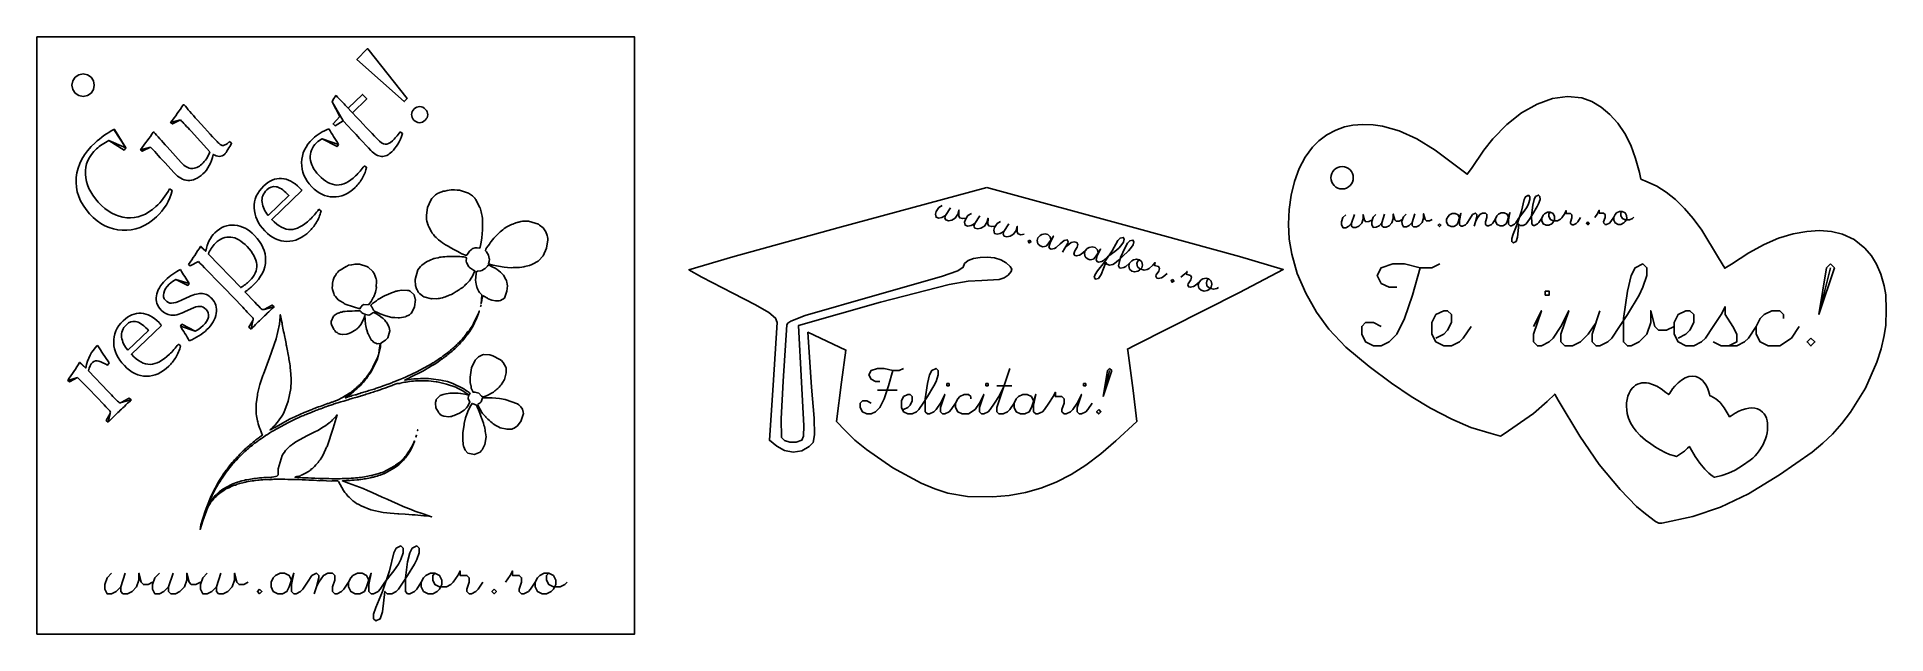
# Model space of a CAD drawing. Extents: x 7 to 162, y 232 to 282.
import ezdxf

# ---------------------------------------------------------------- set-up
doc = ezdxf.new("R2010")
doc.units = 0
doc.layers.add('Layer_1', color=7, linetype='CONTINUOUS')

msp = doc.modelspace()

# ---------------------------------------------------------------- linework, layer by layer
at = {"layer": 'Layer_1', "color": 1}
for points in [[(7.252947, 281.981851), (57.252949, 281.981851), (57.252949, 231.98185), (7.252947, 231.98185), (7.252947, 281.981851)], [(12.051317, 277.941816), (11.977443, 277.575907), (11.775983, 277.277102), (11.477178, 277.075642), (11.11127, 277.001769), (10.751529, 277.073325), (10.446556, 277.277102), (10.242779, 277.582075), (10.171222, 277.941816), (10.242779, 278.301556), (10.446556, 278.60653), (10.751529, 278.810306), (11.11127, 278.881863), (11.477178, 278.807989), (11.775983, 278.60653), (11.977443, 278.307725), (12.051317, 277.941816), (12.051317, 277.941816)], [(86.723144, 269.37299), (74.266922, 266.003832), (65.468539, 263.582792), (61.806432, 262.493251), (62.88694, 261.853295), (65.490999, 260.513278), (67.373412, 259.551647), (68.496904, 258.901421), (69.040586, 258.443518), (69.183569, 258.058854), (68.863354, 252.824464), (68.539944, 248.205951), (69.163286, 247.701084), (69.814326, 247.341223), (70.536403, 247.216315), (71.250502, 247.327124), (71.877611, 247.674414), (72.200069, 248.024569), (72.327343, 248.667645), (72.276582, 250.060128), (72.064936, 252.6585), (71.766605, 257.251399), (74.942034, 255.76562), (74.576994, 253.071041), (74.166055, 249.792076), (74.883862, 249.016631), (75.693192, 248.225703), (76.652318, 247.428022), (78.870754, 245.903526), (81.240759, 244.625383), (82.389348, 244.135646), (83.463926, 243.775838), (85.12545, 243.504346), (87.214134, 243.467903), (88.612055, 243.585303), (89.958484, 243.827229), (91.263604, 244.198311), (92.537599, 244.703181), (93.790653, 245.346467), (95.03295, 246.1328), (96.274674, 247.06681), (97.526009, 248.153127), (99.301046, 249.793677), (98.98297, 252.388456), (98.521331, 255.726659), (98.498922, 255.843536), (99.099319, 256.143468), (107.880759, 260.575094), (111.533127, 262.502332), (107.8892, 263.592065), (99.12814, 266.009714), (86.723144, 269.37299), (86.723144, 269.37299)], [(71.264585, 248.224992), (71.391429, 248.560672), (71.428402, 249.412345), (71.229815, 253.070943), (70.982106, 257.82247), (77.848051, 259.780449), (83.580043, 261.244346), (85.181072, 261.526817), (86.320938, 261.591313), (87.767021, 261.662464), (88.192738, 261.806938), (88.506915, 262.041876), (88.763788, 262.328533), (88.831287, 262.538508), (88.696201, 262.75522), (88.345315, 263.062086), (87.906933, 263.316565), (87.366865, 263.474927), (86.774469, 263.542263), (86.179102, 263.523664), (85.63012, 263.424221), (85.176881, 263.249026), (84.868743, 263.003171), (84.755061, 262.691746), (84.303824, 262.407512), (82.936957, 261.922045), (77.377394, 260.322061), (71.530906, 258.643503), (70.343711, 258.186541), (70.081303, 258.019611), (70.000518, 257.880752), (69.688908, 253.163035), (69.517158, 250.012999), (69.542917, 248.449526), (69.807845, 248.175891), (70.264093, 248.036693), (70.79017, 248.047779), (71.264585, 248.224992), (71.264585, 248.224992)]]:
    msp.add_lwpolyline(points, dxfattribs=at)
at = {"layer": 'Layer_1', "color": 3}
for points in [[(37.991458, 276.576129), (34.027395, 280.082985), (34.879752, 280.978007), (34.946078, 280.980566), (38.226493, 276.82478), (37.99146, 276.576127), (37.991458, 276.576129)], [(32.235446, 277.062787), (32.301929, 277.073139)], [(33.152903, 276.163195), (33.294176, 276.016096), (34.490838, 277.165358), (34.853563, 276.787673), (33.6569, 275.638411), (33.656899, 275.638411)], [(19.495222, 276.299638), (19.557888, 276.304418)], [(32.886572, 274.944454), (32.208119, 274.55272), (32.02772, 274.692814), (32.590332, 275.33249), (31.940659, 276.558043)], [(38.824879, 275.955024), (38.824879, 275.955024)], [(13.686973, 274.242605), (13.745182, 274.235893), (14.688936, 272.687978), (14.688936, 272.687978)], [(16.981271, 274.017232), (17.043937, 274.022012)], [(19.254868, 275.039117), (18.582776, 274.69695), (18.436394, 274.817181)], [(21.720332, 272.356339), (20.141916, 274.094882)], [(37.651908, 274.04898), (37.847579, 273.892985)], [(14.688936, 272.687978), (14.547923, 272.515283), (13.275535, 273.31813)], [(16.740918, 272.756712), (16.064747, 272.410839), (15.918363, 272.531069)], [(18.134718, 272.771371), (19.312972, 271.473586)], [(23.373496, 273.216968), (23.538405, 273.076331)], [(32.49601, 272.979716), (32.36387, 272.806954), (31.12549, 273.451834)], [(18.732117, 270.596315), (17.946615, 271.461504)], [(21.98716, 272.144445), (21.987165, 272.144446)], [(34.647124, 271.201429), (34.83134, 271.057362), (34.83134, 271.057362)], [(18.351934, 269.268401), (18.563558, 269.125512)], [(26.602283, 267.036674), (28.327704, 268.693749), (28.327704, 268.693749)], [(29.423833, 269.112128), (26.903287, 266.691423)], [(28.327704, 268.693749), (28.213161, 268.813016)], [(30.834658, 267.547621), (31.022691, 267.399579), (31.022691, 267.399579)], [(20.758393, 263.174404), (20.084545, 262.817665), (20.08455, 262.817669)], [(20.927857, 264.422395), (20.99434, 264.432746), (21.368518, 264.043136)], [(21.597608, 263.804598), (24.300855, 260.989857), (24.300855, 260.989857)], [(19.988461, 261.342087), (19.864115, 261.169168), (18.880409, 261.684151), (18.880409, 261.684151)], [(20.08455, 262.817669), (19.934854, 262.933748)], [(19.34043, 259.947833), (19.773341, 260.149602)], [(24.466444, 259.345248), (22.912458, 260.963328)], [(24.644487, 260.63205), (25.480662, 259.761387)], [(20.15224, 259.221906), (19.605141, 258.963965)], [(26.267948, 259.172403), (26.930025, 259.525483), (27.098497, 259.373935)], [(14.850337, 255.750235), (16.575758, 257.40731), (16.575758, 257.40731)], [(17.671888, 257.825689), (15.151342, 255.404985)], [(16.575758, 257.40731), (16.461215, 257.526577)], [(19.24926, 257.750933), (19.3814, 257.923695), (20.488546, 257.343842)], [(25.166343, 257.518316), (24.993894, 257.666045), (25.321274, 258.240302)], [(12.296777, 256.133201), (12.339565, 256.128438)], [(19.082713, 256.261182), (19.270746, 256.11314), (19.270746, 256.113139)], [(10.813869, 254.709032), (10.880352, 254.719384), (11.327076, 254.254235)], [(11.556165, 254.0157), (13.209422, 252.294254)], [(13.29276, 254.682337), (13.160463, 254.501781)], [(10.63677, 253.468993), (9.970558, 253.104303), (9.820863, 253.220382), (9.820867, 253.220386)], [(12.882471, 251.162502), (11.580483, 252.518191)], [(14.298026, 251.375609), (14.971874, 251.732348), (15.140344, 251.580801)], [(13.208191, 249.725182), (13.035743, 249.872909), (13.367099, 250.450985)]]:
    msp.add_lwpolyline(points, close=True, dxfattribs=at)
at = {"layer": 'Layer_1', "color": 1}
for points in [[(135.337161, 276.993687), (134.078737, 276.841552), (132.777727, 276.364285), (131.48956, 275.624986), (130.246103, 274.645236), (129.079216, 273.446617), (128.32715, 272.494563), (127.298238, 270.962841), (126.938845, 270.483284), (125.933979, 271.249472), (124.261104, 272.491713), (122.707479, 273.441134), (121.244512, 274.113141), (119.843604, 274.52314), (119.068926, 274.624107), (118.201096, 274.645271), (117.360771, 274.589109), (116.668604, 274.458095), (115.930499, 274.175687), (115.196987, 273.771752), (114.528041, 273.284347), (113.983632, 272.751533), (113.384401, 271.918504), (112.885107, 270.956604), (112.490321, 269.889372), (112.204613, 268.740344), (112.032556, 267.533062), (111.978719, 266.291056), (112.047675, 265.03787), (112.243997, 263.797038), (112.714634, 262.177131), (113.424245, 260.522778), (114.322877, 258.934727), (115.360569, 257.513736), (116.778278, 255.998225), (118.727942, 254.382833), (120.600769, 252.977135), (122.241575, 251.861502), (123.852107, 250.907549), (125.634118, 249.986894), (127.234501, 249.270705), (128.93204, 248.763196), (129.709254, 248.558695), (130.023997, 248.741149), (132.482968, 250.453775), (133.619023, 251.464703), (134.254576, 252.074345), (134.54286, 251.563921), (136.351196, 248.54906), (137.974728, 246.188468), (139.732715, 244.072389), (141.096258, 242.654078), (141.858038, 242.051048), (142.699743, 241.404472), (142.964984, 241.265977), (143.209066, 241.261151), (145.800682, 241.812757), (148.137485, 242.601001), (150.472908, 243.729833), (153.060386, 245.303213), (155.792568, 247.199208), (156.70013, 247.954533), (157.494362, 248.730114), (158.27822, 249.613464), (159.001821, 250.555871), (160.250513, 252.584149), (161.204958, 254.747506), (161.560747, 255.858765), (161.829671, 256.978501), (161.954125, 257.851663), (161.978509, 259.129893), (161.950005, 260.380919), (161.830233, 261.128599), (161.543915, 262.126935), (161.192424, 262.956211), (160.751802, 263.662949), (160.198085, 264.293679), (159.322908, 265.011373), (158.346552, 265.457292), (157.422932, 265.681792), (156.422993, 265.761556), (155.353094, 265.696492), (154.219602, 265.486508), (152.986859, 265.120144), (151.787338, 264.609748), (150.511899, 263.90163), (149.051408, 262.9421), (148.488617, 262.607511), (147.947324, 263.476225), (146.552172, 265.792925), (145.83445, 266.768356), (145.101807, 267.623421), (144.353128, 268.359301), (143.587298, 268.977188), (142.803197, 269.478262), (141.99971, 269.86371), (141.462828, 270.080335), (141.343213, 270.629348), (141.025152, 271.817602), (140.611908, 272.907804), (140.11052, 273.890805), (139.528045, 274.757451), (138.871537, 275.498587), (138.148046, 276.105057), (137.364628, 276.567707), (136.528339, 276.877381), (135.337161, 276.993687), (135.337161, 276.993687)], [(117.399923, 270.192349), (117.399923, 270.192349)], [(145.780097, 253.572398), (145.482773, 253.536451), (145.175385, 253.423689), (144.871028, 253.249019), (144.57724, 253.017532), (144.301543, 252.734336), (144.12385, 252.509397), (143.88075, 252.1475), (143.795837, 252.034194), (143.558421, 252.215222), (143.163171, 252.508722), (142.796102, 252.733044), (142.450445, 252.891816), (142.119454, 252.988686), (141.936422, 253.012562), (141.731382, 253.017586), (141.532841, 253.004321), (141.369302, 252.973367), (141.194911, 252.906641), (141.021607, 252.811205), (140.863554, 252.696044), (140.734929, 252.570159), (140.593346, 252.37334), (140.475383, 252.146075), (140.382106, 251.893918), (140.314604, 251.62244), (140.273953, 251.337201), (140.261224, 251.043752), (140.277509, 250.747664), (140.323895, 250.454494), (140.435087, 250.071762), (140.60275, 249.680889), (140.815068, 249.305683), (141.060243, 248.969949), (141.395202, 248.611877), (141.855845, 248.230214), (142.298335, 247.898089), (142.686007, 247.634505), (143.066524, 247.409113), (143.487558, 247.191591), (143.865676, 247.022376), (144.266753, 246.902468), (144.450384, 246.854152), (144.524747, 246.897261), (145.105727, 247.3019), (145.37414, 247.54075), (145.524302, 247.684791), (145.592413, 247.564194), (146.019664, 246.851877), (146.403258, 246.294141), (146.818612, 245.794179), (147.140775, 245.459074), (147.320759, 245.316602), (147.519627, 245.163835), (147.582297, 245.131112), (147.639967, 245.129983), (148.252282, 245.26031), (148.804396, 245.446546), (149.356183, 245.713254), (149.967521, 246.084994), (150.613051, 246.53296), (150.827478, 246.711418), (151.015136, 246.894662), (151.200333, 247.103374), (151.3713, 247.326033), (151.666324, 247.805252), (151.891828, 248.316382), (151.975893, 248.578939), (152.03943, 248.843499), (152.068835, 249.049798), (152.074592, 249.351804), (152.067847, 249.647381), (152.039549, 249.824035), (151.971903, 250.059911), (151.888853, 250.255844), (151.78475, 250.422823), (151.653926, 250.571845), (151.44715, 250.74141), (151.216464, 250.846769), (150.998245, 250.899813), (150.761988, 250.918665), (150.509207, 250.903284), (150.241398, 250.853672), (149.950136, 250.767112), (149.666729, 250.646518), (149.365383, 250.479214), (149.020316, 250.252508), (148.887347, 250.173455), (148.759455, 250.378706), (148.429825, 250.926068), (148.260249, 251.156531), (148.087148, 251.358557), (147.910259, 251.532422), (147.729318, 251.678407), (147.544059, 251.796797), (147.354222, 251.887867), (147.227372, 251.939048), (147.19911, 252.068763), (147.123963, 252.349509), (147.026328, 252.607091), (146.907865, 252.839343), (146.770245, 253.044103), (146.61513, 253.219211), (146.444194, 253.362501), (146.259096, 253.471811), (146.061506, 253.544974), (145.780071, 253.572463), (145.780071, 253.572463)]]:
    msp.add_lwpolyline(points, close=True, dxfattribs=at)
at = {"layer": 'Layer_1', "color": 3}
for points in [[(42.798184, 263.829926), (42.607411, 263.931875), (42.47697, 264.004477), (42.129956, 264.173029), (41.888726, 264.311191), (41.647339, 264.448828), (41.449306, 264.574233), (41.263948, 264.697124), (41.199268, 264.751147), (41.038297, 264.865721), (40.851198, 265.005629), (40.760605, 265.085733), (40.655353, 265.184508), (40.549666, 265.281798), (40.490958, 265.349698), (40.42414, 265.439464), (40.384493, 265.488791), (40.329031, 265.554332), (40.259607, 265.658299), (40.029932, 266.073894), (40.007721, 266.134651), (39.998633, 266.192862), (39.975152, 266.25124), (39.943058, 266.327643), (39.925786, 266.39206), (39.88829, 266.551792), (39.859653, 266.687499), (39.845203, 266.872687), (39.835128, 267.070147), (39.943614, 267.708666), (40.196739, 268.305008), (40.302124, 268.441984), (40.403645, 268.566546), (40.477178, 268.635594), (40.605117, 268.757049), (40.774899, 268.871757), (40.903062, 268.930326), (40.96019, 268.954287), (41.054802, 268.993061), (41.130731, 269.021229), (41.254528, 269.055256), (41.388896, 269.079309), (41.573473, 269.110186), (41.605621, 269.1231), (41.752785, 269.150481), (41.925457, 269.17007), (42.186338, 269.166049), (42.417946, 269.164666), (42.603807, 269.14594), (43.367709, 268.889802), (43.523507, 268.783204), (43.691533, 268.666458), (43.797474, 268.566063), (43.885189, 268.469653), (43.922256, 268.425231), (43.97292, 268.356832), (44.014748, 268.291012), (44.311121, 267.699105), (44.326389, 267.663892), (44.365759, 267.558572), (44.40143, 267.454328), (44.43132, 267.32496), (44.457736, 267.1966), (44.480257, 267.089488), (44.504105, 266.966594), (44.520474, 266.787544), (44.539608, 266.590948), (44.543418, 266.38205), (44.545958, 266.205678), (44.547369, 266.024237), (44.545958, 265.829608), (44.513802, 265.48532), (44.484592, 265.165023), (44.427668, 264.797973), (44.342835, 264.365885), (44.283594, 264.30266), (44.094826, 264.312966), (43.932472, 264.311837), (43.729001, 264.254913), (43.676931, 264.237358), (43.591062, 264.168843), (43.457653, 264.040175), (43.385475, 263.970227), (43.322457, 263.888058), (43.216453, 263.69708), (43.110799, 263.705305), (42.798182, 263.829985), (42.798184, 263.829926)], [(83.007307, 267.861347), (82.710905, 267.692941), (82.498707, 267.376334), (82.434709, 267.14393), (82.486913, 266.879527), (82.719317, 266.815529), (82.98372, 266.867734), (83.280122, 267.03614)], [(130.391249, 266.898232), (130.267808, 267.137807), (130.025309, 267.255402), (129.784273, 267.252479), (129.544697, 267.129038), (129.42564, 267.007058), (129.308045, 266.764559), (129.310968, 266.523523), (129.43441, 266.283947), (129.676908, 266.166352), (129.917945, 266.169275), (130.15752, 266.292716), (130.275116, 266.535215), (130.507383, 267.261248), (130.394172, 266.657195), (130.398557, 266.295639), (130.520537, 266.176583), (130.641055, 266.178044), (130.880631, 266.301486), (130.999688, 266.423466), (131.23634, 266.787944), (131.711106, 267.396382), (131.947758, 267.76086), (132.065354, 268.003359), (132.181487, 268.366376), (132.178564, 268.607413), (132.056584, 268.726469), (131.817009, 268.603028), (131.699414, 268.36053), (131.470069, 267.393459), (131.121668, 266.304409), (130.770343, 265.456395), (130.654209, 265.093378), (130.657132, 264.852341), (130.779112, 264.733284), (131.018687, 264.856726), (131.134821, 265.219743), (131.242186, 266.30587), (131.364166, 266.186813), (131.605203, 266.189736), (131.844778, 266.313178), (131.963835, 266.435158), (132.200487, 266.799636), (132.43714, 267.164114), (132.791387, 267.771091), (132.908983, 268.01359), (133.025117, 268.376606), (133.022193, 268.617643), (132.900213, 268.7367), (132.660638, 268.613259), (132.543043, 268.37076), (132.42837, 267.887225), (132.318083, 267.042134), (132.326852, 266.319024), (132.448832, 266.199967), (132.56935, 266.201429), (132.808926, 266.32487), (132.927983, 266.44685), (133.164635, 266.811328)], [(45.083549, 263.176457), (45.11745, 263.384652), (45.103903, 263.430152), (45.037692, 263.717496), (44.865894, 263.979588), (44.823634, 264.032062), (44.786389, 264.078044), (44.802702, 264.210468), (44.87856, 264.312286), (44.994415, 264.478083), (45.106776, 264.634338), (45.186707, 264.733183), (45.271253, 264.841249), (45.381551, 264.983359), (45.492585, 265.125255), (45.591307, 265.230527), (45.688913, 265.33612), (45.738646, 265.386771), (45.812027, 265.465917), (45.930013, 265.580849), (46.022534, 265.667816), (46.113511, 265.741829), (46.226044, 265.830997), (46.271335, 265.870468), (46.342289, 265.935583), (46.570146, 266.071168), (46.956432, 266.280258), (47.064143, 266.317748), (47.328012, 266.413924), (47.441513, 266.453793), (47.504364, 266.469033), (47.580632, 266.482241), (47.753256, 266.515978), (47.888993, 266.544779), (48.123407, 266.544215), (48.395046, 266.542239), (49.207485, 266.303699), (49.313567, 266.224683), (49.598845, 265.996995), (49.837665, 265.656922), (49.945177, 265.367179), (49.980184, 265.243128), (49.994577, 265.111567), (50.011511, 264.987367), (49.896248, 264.283657), (49.61393, 263.643918), (49.58218, 263.61674), (49.24613, 263.259049), (49.197486, 263.216981), (48.723575, 262.95614), (48.600549, 262.899111), (48.519086, 262.875489), (48.459726, 262.855988), (48.313856, 262.812596), (48.185733, 262.781611), (48.085753, 262.760557), (47.985468, 262.738459), (47.824128, 262.71385), (47.631522, 262.689353), (47.435177, 262.682636), (47.270495, 262.677189), (47.113605, 262.667847), (46.943778, 262.661413), (46.637296, 262.682382), (46.353761, 262.699992), (45.40572, 262.879398), (45.024929, 262.975701), (45.083541, 263.176688), (45.083549, 263.176457)], [(83.704519, 267.669354), (83.280122, 267.03614), (83.216124, 266.803736), (83.300327, 266.655535), (83.532731, 266.591537), (83.797134, 266.643742), (84.093536, 266.812148), (84.305734, 267.128755), (84.401731, 267.477361), (84.389937, 266.980554), (84.47414, 266.832353), (84.706544, 266.768356), (84.970947, 266.82056)], [(85.447548, 267.189371), (85.151147, 267.020965), (84.938948, 266.704358), (84.874951, 266.471954), (84.927155, 266.207551), (85.159559, 266.143554), (85.423962, 266.195758), (85.720363, 266.364164)], [(86.14476, 266.997378), (85.720363, 266.364164), (85.656366, 266.13176), (85.740569, 265.983559), (85.972973, 265.919562), (86.237376, 265.971766), (86.533777, 266.140172), (86.745976, 266.456779), (86.841972, 266.805385), (86.830179, 266.308579), (86.914382, 266.160378), (87.146786, 266.09638), (87.411189, 266.148584)], [(87.88779, 266.517396), (87.591389, 266.34899), (87.37919, 266.032382), (87.315192, 265.799978), (87.367397, 265.535576), (87.599801, 265.471578), (87.864203, 265.523782), (88.160605, 265.692189)], [(88.585002, 266.325403), (88.160605, 265.692189), (88.096607, 265.459785), (88.180811, 265.311584), (88.413215, 265.247586), (88.677617, 265.29979), (88.974019, 265.468197), (89.186218, 265.784804), (89.282214, 266.13341), (89.270421, 265.636603), (89.354624, 265.488402), (89.587028, 265.424404), (89.851431, 265.476609)], [(116.768282, 267.094634), (116.530168, 266.850674), (116.414034, 266.487658), (116.416957, 266.246621), (116.540399, 266.007045), (116.781436, 266.009968), (117.021011, 266.13341), (117.259125, 266.37737)], [(117.491393, 267.103403), (117.259125, 266.37737), (117.262048, 266.136333), (117.384028, 266.017276), (117.625065, 266.020199), (117.86464, 266.143641), (118.102754, 266.387601), (118.218888, 266.750617), (118.214503, 267.112173), (118.340868, 266.63156), (118.462848, 266.512504), (118.703885, 266.515427), (118.94346, 266.638868)], [(119.299169, 267.125326), (119.061055, 266.881366), (118.944921, 266.51835), (118.947845, 266.277313), (119.071286, 266.037737), (119.312323, 266.040661), (119.551898, 266.164102), (119.790012, 266.408062)], [(120.02228, 267.134096), (119.790012, 266.408062), (119.792935, 266.167025), (119.914915, 266.047968), (120.155952, 266.050891), (120.395527, 266.174333), (120.633641, 266.418293), (120.749775, 266.781309), (120.74539, 267.142865), (120.871755, 266.662253), (120.993735, 266.543196), (121.234772, 266.546119), (121.474347, 266.66956)], [(121.830056, 267.156018), (121.591942, 266.912059), (121.475809, 266.549042), (121.478732, 266.308005), (121.602173, 266.06843), (121.84321, 266.071353), (122.082785, 266.194794), (122.320899, 266.438754)], [(122.553167, 267.164788), (122.320899, 266.438754), (122.323822, 266.197717), (122.445802, 266.07866), (122.686839, 266.081583), (122.926414, 266.205025), (123.164528, 266.448985), (123.280662, 266.812002), (123.276277, 267.173557), (123.402642, 266.692945), (123.524622, 266.573888), (123.765659, 266.576811), (124.005234, 266.700252)], [(124.612211, 266.346005), (124.493154, 266.224025), (124.615134, 266.104968), (124.734191, 266.226948), (124.612211, 266.346005)], [(126.293623, 266.84854), (126.170181, 267.088115), (125.927683, 267.20571), (125.686646, 267.202787), (125.447071, 267.079346), (125.328014, 266.957366), (125.210418, 266.714868), (125.213341, 266.473831), (125.336783, 266.234255), (125.579281, 266.11666), (125.820318, 266.119583), (126.059893, 266.243024), (126.177489, 266.485523), (126.409757, 267.211557), (126.296546, 266.607503), (126.30093, 266.245948), (126.42291, 266.126891), (126.543429, 266.128352), (126.783004, 266.251794), (126.902061, 266.373774), (127.138713, 266.738252), (127.375366, 267.10273), (127.614941, 267.226172), (127.736921, 267.107115), (127.738382, 266.986596), (127.62371, 266.503061), (127.507576, 266.140044)], [(127.62371, 266.503061), (127.741305, 266.74556), (127.977958, 267.110038), (128.217533, 267.233479), (128.45857, 267.236402), (128.58055, 267.117346), (128.583473, 266.876309), (128.467339, 266.513292), (128.470262, 266.272255), (128.592242, 266.153198), (128.71276, 266.15466), (128.952336, 266.278101), (129.071393, 266.400081), (129.308045, 266.764559)], [(133.881899, 267.302171), (133.640862, 267.299248), (133.401287, 267.175807), (133.28223, 267.053827), (133.164635, 266.811328), (133.167558, 266.570291), (133.290999, 266.330716), (133.533498, 266.213121), (133.774535, 266.216044), (134.01411, 266.339485), (134.133167, 266.461465), (134.250762, 266.703964), (134.247839, 266.945001), (134.124398, 267.184576), (133.881899, 267.302171), (133.762842, 267.180191), (133.765765, 266.939154), (133.889207, 266.699579), (134.131705, 266.581984), (134.493261, 266.586368), (134.732836, 266.70981), (134.851893, 266.83179), (135.088545, 267.196268), (135.20614, 267.438766), (135.209064, 267.19773), (135.570619, 267.202114), (135.692599, 267.083057), (135.695522, 266.84202), (135.579388, 266.479004), (135.58085, 266.358485), (135.702829, 266.239428), (135.823348, 266.24089), (136.062923, 266.364331), (136.18198, 266.486311), (136.418632, 266.85079)], [(137.025609, 266.496542), (136.906552, 266.374562), (137.028532, 266.255505), (137.147589, 266.377485), (137.025609, 266.496542)], [(137.623817, 266.865405), (137.860469, 267.229883), (137.978064, 267.472382), (137.980987, 267.231345), (138.342543, 267.235729), (138.464523, 267.116672), (138.467446, 266.875636), (138.351312, 266.512619), (138.352773, 266.3921), (138.474753, 266.273043), (138.595272, 266.274505), (138.834847, 266.397946), (138.953904, 266.519926), (139.190556, 266.884405)], [(139.907821, 267.375248), (139.666784, 267.372325), (139.427209, 267.248883), (139.308152, 267.126903), (139.190556, 266.884405), (139.193479, 266.643368), (139.316921, 266.403792), (139.559419, 266.286197), (139.800456, 266.28912), (140.040031, 266.412562), (140.159088, 266.534542), (140.276684, 266.77704), (140.273761, 267.018077), (140.150319, 267.257652), (139.907821, 267.375248), (139.788764, 267.253268), (139.791687, 267.012231), (139.915128, 266.772655), (140.157627, 266.65506), (140.519182, 266.659445), (140.758757, 266.782886), (140.877814, 266.904866)], [(90.336444, 264.968009), (90.188243, 264.883805), (90.272446, 264.735605), (90.420647, 264.819808), (90.336444, 264.968009)], [(92.091267, 264.984833), (92.039063, 265.249236), (91.838658, 265.429435), (91.606254, 265.493433), (91.341851, 265.441229), (91.19365, 265.357025), (91.013451, 265.15662), (90.949453, 264.924216), (91.001657, 264.659814), (91.202062, 264.479614), (91.434466, 264.415616), (91.698869, 264.46782), (91.879069, 264.668226), (92.303466, 265.30144), (92.02727, 264.752429), (91.931273, 264.403823), (92.015476, 264.255622), (92.131678, 264.223623), (92.396081, 264.275827), (92.544282, 264.360031), (92.872682, 264.644639), (93.201083, 264.929247), (93.465486, 264.981451), (93.549689, 264.833251), (93.51769, 264.717049), (93.273493, 264.28424), (93.061294, 263.967632)], [(93.273493, 264.28424), (93.453692, 264.484645), (93.782093, 264.769253), (94.046496, 264.821457), (94.2789, 264.75746), (94.363103, 264.609259), (94.299105, 264.376855), (94.086907, 264.060248), (94.022909, 263.827844), (94.107112, 263.679643), (94.223314, 263.647644), (94.487717, 263.699848), (94.635918, 263.784051), (94.964318, 264.06866)], [(96.042135, 263.896872), (95.989931, 264.161275), (95.789525, 264.341475), (95.557121, 264.405472), (95.292719, 264.353268), (95.144518, 264.269065), (94.964318, 264.06866), (94.90032, 263.836256), (94.952525, 263.571853), (95.15293, 263.391653), (95.385334, 263.327656), (95.649737, 263.37986), (95.829936, 263.580265), (96.254333, 264.213479), (95.978137, 263.664468), (95.882141, 263.315862), (95.966344, 263.167661), (96.082546, 263.135663), (96.346949, 263.187867), (96.495149, 263.27207), (96.82355, 263.556678), (97.448352, 264.009693), (97.776753, 264.294301), (97.956952, 264.494706), (98.169151, 264.811313), (98.233148, 265.043717), (98.148945, 265.191918), (97.884543, 265.139714), (97.704343, 264.939309), (97.215948, 264.073691), (96.579353, 263.123869), (96.006755, 262.406452), (95.794556, 262.089845), (95.730559, 261.857441), (95.814762, 261.70924), (96.079165, 261.761444), (96.291363, 262.078051), (96.695555, 263.09187), (96.779758, 262.943669), (97.012162, 262.879672), (97.276565, 262.931876), (97.424765, 263.016079), (97.753166, 263.300688), (98.081566, 263.585296), (98.590167, 264.070309), (98.770366, 264.270714), (98.982565, 264.587322), (99.046562, 264.819725), (98.962359, 264.967926), (98.697956, 264.915722), (98.517757, 264.715317), (98.273559, 264.282508), (97.933366, 263.501093), (97.741372, 262.803881), (97.825576, 262.65568), (97.941778, 262.623681), (98.20618, 262.675885), (98.354381, 262.760089), (98.682782, 263.044697)], [(39.613022, 260.208128), (39.542861, 260.266342), (39.513408, 260.300045), (39.254216, 260.499319), (39.20948, 260.549549), (39.162474, 260.616879), (39.124831, 260.68148), (39.053002, 260.793133), (39.018498, 260.88168), (38.934139, 261.169953), (38.918391, 261.251103), (38.905296, 261.536447), (38.894769, 261.665891), (39.128406, 262.471093), (39.232357, 262.614087), (39.344092, 262.769185), (39.443127, 262.866501), (39.860056, 263.154943), (40.158568, 263.302495), (40.211392, 263.327443), (40.338669, 263.376019), (40.469987, 263.418033), (40.530323, 263.43539), (40.623318, 263.457403), (40.814794, 263.499048), (40.949745, 263.527725), (41.075308, 263.544573), (41.200959, 263.561704), (41.380368, 263.579287), (41.559277, 263.595176), (41.762226, 263.601554), (41.965527, 263.609146), (42.152748, 263.607453), (42.340109, 263.606324), (42.480862, 263.606287), (42.629641, 263.58783), (42.803208, 263.562401), (42.96964, 263.558507), (43.087109, 263.547585), (43.187863, 263.498106), (43.157354, 263.205371), (43.191687, 263.084879), (43.381117, 262.720976), (43.434993, 262.66371), (43.791926, 262.457592), (43.897558, 262.387095), (43.667039, 261.908303), (43.627943, 261.862458), (43.434152, 261.569574), (43.336145, 261.457393), (43.238908, 261.358395), (43.189186, 261.310807), (43.091202, 261.214629), (43.015442, 261.14122), (42.960919, 261.091154), (42.923629, 261.04098), (42.910873, 261.034094), (42.825676, 260.985563), (42.720297, 260.910125), (42.670549, 260.87787), (42.590215, 260.80927), (42.337321, 260.654595), (42.082147, 260.505161), (41.931426, 260.425908), (41.836281, 260.385409), (41.680706, 260.317966), (41.491882, 260.245085), (41.434921, 260.22643), (41.322944, 260.187224), (41.176318, 260.145085), (41.041264, 260.118698), (40.940465, 260.093862), (40.821737, 260.077465), (40.689205, 260.062648), (40.312518, 260.066853), (40.254022, 260.055565), (39.613047, 260.207967), (39.613022, 260.208128)], [(99.507989, 263.317512), (99.275585, 263.381509), (99.011182, 263.329305), (98.862981, 263.245102), (98.682782, 263.044697), (98.618784, 262.812293), (98.670988, 262.54789), (98.871394, 262.36769), (99.103798, 262.303693), (99.3682, 262.355897), (99.516401, 262.4401), (99.696601, 262.640505), (99.760599, 262.872909), (99.708394, 263.137312), (99.507989, 263.317512), (99.359788, 263.233309), (99.295791, 263.000905), (99.347995, 262.736502), (99.5484, 262.556302), (99.897006, 262.460306), (100.161409, 262.51251), (100.30961, 262.596713), (100.63801, 262.881321), (100.81821, 263.081726), (100.754212, 262.849322), (101.102818, 262.753326), (101.187021, 262.605125), (101.123024, 262.372721), (100.910825, 262.056114), (100.878826, 261.939912), (100.963029, 261.791711), (101.079231, 261.759712), (101.343634, 261.811917), (101.491835, 261.89612), (101.820235, 262.180728)], [(33.054569, 259.602629), (32.948129, 259.668923), (32.908062, 259.705996), (32.592936, 259.879026), (32.466904, 259.978278), (32.228798, 260.252635), (32.158376, 260.333249), (32.130746, 260.38152), (32.092197, 260.499602), (31.994258, 260.820158), (31.966402, 260.975846), (31.972273, 261.181928), (31.976675, 261.371812), (32.029493, 261.624525), (32.120628, 261.866065), (32.219623, 262.017367), (32.323013, 262.181604), (32.425042, 262.29342), (32.523797, 262.391978), (32.61244, 262.463064), (33.13222, 262.750784), (33.158354, 262.758178), (33.316839, 262.8578), (33.596814, 262.909401), (33.73157, 262.929185), (33.861948, 262.943099), (34.049442, 262.942534), (34.241511, 262.945723), (34.851933, 262.766557), (34.954461, 262.690419), (35.343265, 262.340546), (35.392281, 262.278776), (35.470442, 262.161267), (35.564945, 261.953286), (35.608604, 261.795902), (35.634766, 261.716682), (35.653816, 261.602806), (35.666319, 261.469664), (35.649583, 261.074584), (35.657259, 261.008948), (35.570705, 260.62019), (35.430271, 260.230573), (35.385146, 260.167768), (35.210417, 259.838888), (35.101248, 259.696448), (34.980962, 259.555043), (34.593496, 259.567743), (34.50213, 259.527374), (34.342747, 259.366985), (34.269355, 259.228538), (33.725829, 259.392001), (33.054584, 259.602587), (33.054569, 259.602629)], [(44.448219, 260.006813), (44.479199, 260.376496), (44.423463, 260.448765), (44.295153, 260.579011), (44.236462, 260.672172), (44.170089, 260.76526), (44.149431, 260.839411), (44.123607, 260.898949), (44.089509, 260.963033), (44.060274, 261.028461), (44.025151, 261.156076), (43.994414, 261.284905), (43.973671, 261.440087), (43.953803, 261.605876), (44.002602, 262.136166), (43.99374, 262.197496), (43.993175, 262.287767), (44.106928, 262.37903), (44.372863, 262.394552), (44.483895, 262.430518), (44.713531, 262.554462), (44.760094, 262.585574), (44.864065, 262.69218), (44.949847, 262.790047), (44.987168, 262.846192), (45.031313, 262.90035), (45.40364, 262.711335), (45.587028, 262.6075), (45.770049, 262.499567), (45.907359, 262.392971), (46.031898, 262.291366), (46.136913, 262.191769), (46.242241, 262.09326), (46.293191, 262.020765), (46.491912, 261.662244), (46.50893, 261.648161), (46.54362, 261.565897), (46.575997, 261.439215), (46.597079, 261.278902), (46.614012, 261.151831), (46.55912, 260.688406), (46.365239, 260.116629), (46.031274, 259.91285), (45.927699, 259.887987), (45.757716, 259.884007), (45.624202, 259.882032), (45.307589, 259.951007), (45.01973, 260.061762), (44.958384, 260.106463), (44.631477, 260.285807), (44.597972, 260.318816), (44.506763, 260.137621), (44.487685, 259.926456), (44.409984, 259.649718), (44.448149, 260.006907), (44.448219, 260.006813)], [(102.305249, 261.672128), (102.157048, 261.587925), (102.241251, 261.439724), (102.389452, 261.523927), (102.305249, 261.672128)], [(102.982255, 261.86074), (103.310656, 262.145348), (103.490856, 262.345753), (103.426858, 262.113349), (103.775464, 262.017353), (103.859667, 261.869152), (103.795669, 261.636748), (103.583471, 261.320141), (103.551472, 261.203939), (103.635675, 261.055738), (103.751877, 261.023739), (104.01628, 261.075943), (104.164481, 261.160146), (104.492881, 261.444755)], [(105.318089, 261.71757), (105.085685, 261.781567), (104.821282, 261.729363), (104.673081, 261.64516), (104.492881, 261.444755), (104.428884, 261.212351), (104.481088, 260.947948), (104.681493, 260.767748), (104.913897, 260.703751), (105.1783, 260.755955), (105.326501, 260.840158), (105.5067, 261.040563), (105.570698, 261.272967), (105.518494, 261.53737), (105.318089, 261.71757), (105.169888, 261.633367), (105.10589, 261.400963), (105.158094, 261.13656), (105.358499, 260.95636), (105.707105, 260.860364), (105.971508, 260.912568), (106.119709, 260.996771)], [(35.958345, 258.785796), (35.797846, 258.872447), (35.488447, 259.007043), (35.423232, 259.116397), (35.310183, 259.326339), (35.278763, 259.376611), (35.225152, 259.432463), (35.197776, 259.525348), (35.231784, 259.583201), (35.322741, 259.649608), (35.654553, 259.893628), (35.788795, 259.988537), (35.944192, 260.084693), (36.233343, 260.248382), (36.393521, 260.325081), (36.599571, 260.411929), (36.927384, 260.554028), (36.998173, 260.583921), (37.166437, 260.644768), (37.277974, 260.682462), (37.365802, 260.707805), (37.45388, 260.734024), (37.616124, 260.76171), (37.793487, 260.78409), (38.253238, 260.747534), (38.402491, 260.737938), (38.416913, 260.733733), (38.483486, 260.680802), (38.813215, 260.38494), (38.908914, 260.023157), (38.922912, 259.989612), (38.841451, 259.383297), (38.597326, 258.865047), (38.549047, 258.826041), (38.433725, 258.719093), (38.11717, 258.562259), (38.077227, 258.550293), (37.583152, 258.464082), (37.4839, 258.450225), (37.202852, 258.475766), (36.93633, 258.499529), (36.434782, 258.623894), (35.958357, 258.785787), (35.958345, 258.785796)], [(20.932421, 240.857499), (20.931517, 240.944904), (20.95617, 241.138804), (21.325386, 242.280032), (21.408577, 242.483672), (21.827926, 243.547876), (21.869927, 243.611181), (22.150089, 244.209123), (22.293231, 244.469007), (22.432969, 244.716482), (22.531662, 244.875384), (22.629529, 245.034527), (22.748122, 245.214435), (22.870122, 245.393352), (22.965772, 245.528548), (23.082147, 245.691845), (23.166522, 245.800396), (23.247694, 245.907934), (23.376451, 246.070155), (23.485893, 246.205814), (23.591669, 246.335836), (23.696868, 246.466028), (23.794878, 246.571506), (23.89325, 246.676877), (23.964927, 246.749817), (24.036602, 246.822754), (24.134974, 246.928125), (24.235697, 247.03281), (24.295149, 247.098638), (24.386997, 247.199431), (24.517223, 247.319592), (24.61113, 247.405936), (24.686631, 247.477761), (24.763069, 247.54931), (24.846612, 247.618788), (24.931358, 247.687915), (25.028126, 247.780348), (25.128006, 247.871876), (25.191105, 247.920503), (25.25677, 247.968385), (25.351024, 248.041438), (25.459101, 248.13191), (25.507126, 248.176707), (25.569938, 248.231198), (25.740959, 248.36342), (25.8228, 248.414804), (25.883557, 248.456192), (25.963282, 248.522711), (26.117666, 248.632932), (26.101255, 248.697032), (26.077266, 248.752728), (26.009744, 248.914021), (25.918392, 249.129424), (25.86968, 249.2591), (25.846002, 249.338797), (25.814441, 249.414452), (25.783289, 249.491507), (25.760853, 249.587844), (25.724438, 249.745927), (25.701973, 249.849424), (25.667242, 249.9735), (25.639585, 250.108922), (25.622764, 250.267999), (25.59855, 250.415819), (25.590986, 250.578898), (25.586104, 250.741193), (25.595756, 251.113743), (25.59632, 251.248168), (25.710372, 251.999128), (25.716157, 252.110921), (25.910803, 252.870331), (26.159325, 253.630601), (26.21766, 253.740944), (26.723143, 255.101695), (27.268546, 256.69791), (27.545674, 257.918358), (27.571187, 258.232655), (27.594442, 258.547617), (27.593878, 258.668394), (27.608327, 258.724506), (27.628534, 258.671696), (27.657349, 258.529233), (27.683088, 258.387668), (27.708827, 258.2461), (27.73513, 258.10437), (27.756353, 258.004337), (27.77735, 257.904371), (27.801593, 257.749837), (27.826372, 257.595148), (27.852901, 257.45474), (27.882805, 257.325609), (27.907726, 257.236526), (27.928977, 257.136244), (27.95528, 256.994512), (27.980849, 256.853), (28.011439, 256.723423), (28.040974, 256.59416), (28.065471, 256.452956), (28.091492, 256.311311), (28.117823, 256.209793), (28.144154, 256.108272), (28.170175, 255.96663), (28.195039, 255.825316), (28.221624, 255.69021), (28.245021, 255.542628), (28.268417, 255.395048), (28.295905, 255.259672), (28.3171, 255.146241), (28.33917, 255.032559), (28.36584, 254.890726), (28.392312, 254.748946), (28.410262, 254.596247), (28.430187, 254.442969), (28.449321, 254.263109), (28.465013, 254.084259), (28.480309, 253.959144), (28.495578, 253.834041), (28.504242, 253.630431), (28.513499, 253.426641), (28.515474, 253.198171), (28.516603, 252.969981), (28.507262, 252.758212), (28.498682, 252.546221), (28.280948, 251.483626), (27.90237, 250.494917), (27.797406, 250.324271), (27.693596, 250.153456), (27.580396, 249.992082), (27.470222, 249.843235), (27.360384, 249.700989), (27.248785, 249.559257), (27.176195, 249.486588), (27.103593, 249.413916), (27.022559, 249.328989), (26.928776, 249.228984), (26.826651, 249.146533), (26.756116, 249.073666), (26.826934, 249.106231), (27.114704, 249.275726), (27.159216, 249.290458), (27.204883, 249.309141), (28.440313, 249.99058), (28.685634, 250.105464), (28.841232, 250.180742), (28.999751, 250.255454), (29.129734, 250.311391), (29.257939, 250.367559), (29.6153, 250.531634), (29.702927, 250.559518), (29.788745, 250.587655), (30.126605, 250.730776), (30.196858, 250.764039), (30.269979, 250.796336), (30.369003, 250.827787), (30.521405, 250.897293), (30.656728, 250.951671), (30.806537, 250.998828), (30.958302, 251.048408), (31.095047, 251.105372), (31.228471, 251.160304), (31.379923, 251.207881), (31.507972, 251.257676), (31.571741, 251.274694), (31.651076, 251.298486), (31.780904, 251.347719), (31.894611, 251.388289), (31.946659, 251.406661), (32.313183, 251.534471), (32.387941, 251.559504), (32.828755, 251.792911), (33.413387, 252.150162), (33.51523, 252.217427), (33.562672, 252.262974), (33.630001, 252.309978), (33.696332, 252.353554), (33.766969, 252.421671), (33.896092, 252.529835), (33.983843, 252.60897), (34.085119, 252.706052), (34.175771, 252.778363), (34.240005, 252.840805), (34.312711, 252.915238), (34.411082, 253.020611), (34.509634, 253.125928), (34.617133, 253.253315), (34.719723, 253.371349), (34.799146, 253.46427), (34.884397, 253.579688), (35.07475, 253.862401), (35.104722, 253.890798), (35.237268, 254.100154), (35.369882, 254.322892), (35.643919, 254.921547), (35.740524, 255.121279), (35.836655, 255.37319), (35.896994, 255.670633), (35.900578, 255.774891), (35.976549, 256.296737), (35.852846, 256.299644), (35.731202, 256.295495), (35.420332, 256.426571), (35.345596, 256.502731), (35.230444, 256.612126), (34.98913, 257.062558), (34.955497, 257.131116), (34.923271, 257.204485), (34.903571, 257.273847), (34.895782, 257.333218), (34.884324, 257.37532), (34.837334, 257.516188), (34.799711, 257.658327), (34.77369, 257.793274), (34.753003, 257.907865), (34.735421, 258.02694), (34.717302, 258.160716), (34.706126, 258.365065), (34.699917, 258.566828), (34.696813, 258.648165), (34.632424, 258.465855), (34.388098, 257.93384), (34.281788, 257.795269), (34.133951, 257.630593), (34.061691, 257.559823), (34.025561, 257.530141), (33.95831, 257.482037), (33.874759, 257.4231), (33.824822, 257.391155), (33.551682, 257.225942), (33.358337, 257.141564), (33.25834, 257.110398), (33.194216, 257.091489), (32.857782, 257.066343), (32.814376, 257.052204), (32.621844, 257.081538), (32.442822, 257.157204), (32.37433, 257.221139), (32.282695, 257.274677), (32.245893, 257.295081), (32.172134, 257.386936), (32.100645, 257.474812), (31.902048, 257.90351), (31.877353, 257.997321), (31.87739, 258.164882), (32.071689, 258.599126), (32.128266, 258.652875), (32.377019, 258.816332), (32.535196, 258.876056), (32.573756, 258.893356), (32.663004, 258.923574), (32.750574, 258.948043), (32.88669, 258.978082), (33.03392, 259.000265), (33.212473, 259.014912), (33.391253, 259.03035), (33.619457, 259.031479), (33.850634, 259.035515), (34.046138, 259.033821), (34.208706, 259.039212), (34.283955, 259.036672), (34.37533, 258.969808), (34.414819, 258.918076), (34.48113, 258.852426), (34.737254, 258.727122), (35.020584, 258.695112), (35.101099, 258.717944), (35.358212, 258.874719), (35.436757, 258.901304), (35.661606, 258.793851), (35.838201, 258.686886), (35.874783, 258.651427), (36.138076, 258.4668), (36.222712, 258.393507), (36.3054, 258.312845), (36.348402, 258.252732), (36.453386, 258.139072), (36.51508, 258.0643), (36.703971, 257.702266), (36.726013, 257.645116), (36.757763, 257.505633), (36.778591, 257.365058), (36.60597, 256.783291), (36.499566, 256.681239), (36.406608, 256.594476), (36.352783, 256.550551), (36.178073, 256.425823), (36.036829, 256.350958), (36.009764, 256.192676), (35.999068, 256.015743), (35.74559, 255.010506), (35.617523, 254.721536), (35.576319, 254.662939), (35.307592, 254.099744), (35.183889, 253.907921), (35.057061, 253.716433), (35.002061, 253.652038), (34.823547, 253.382925), (34.742931, 253.285784), (34.662712, 253.188525), (34.562351, 253.07764), (34.439725, 252.937917), (34.342435, 252.824111), (34.270911, 252.751445), (34.193684, 252.680934), (34.110733, 252.598768), (34.027359, 252.529237), (33.947775, 252.458506), (33.852883, 252.367721), (33.7368, 252.268458), (33.688111, 252.233539), (33.604071, 252.152211), (33.351916, 251.970894), (33.166189, 251.845779), (33.043481, 251.769777), (33.094614, 251.761226), (33.154347, 251.782166), (33.229517, 251.810078), (33.30443, 251.837115), (33.42256, 251.874436), (33.53969, 251.908323), (33.637116, 251.943609), (33.88633, 252.014009), (33.961689, 252.025552), (34.019378, 252.048948), (34.081023, 252.071187), (34.146406, 252.085637), (34.275528, 252.133099), (34.393181, 252.16878), (34.502785, 252.19985), (34.60077, 252.237044), (34.702827, 252.26521), (34.803936, 252.29013), (34.90873, 252.327694), (35.013206, 252.364165), (35.129942, 252.397758), (35.247617, 252.433524), (35.351424, 252.466637), (35.455386, 252.501351), (35.543984, 252.529347), (35.633517, 252.560549), (35.738478, 252.598681), (35.842525, 252.633676), (35.95328, 252.668697), (36.08766, 252.711205), (36.151787, 252.727461), (36.227614, 252.758971), (36.303272, 252.790532), (36.383294, 252.81534), (36.533806, 252.866546), (36.646136, 252.906963), (36.722508, 252.936653), (36.81712, 252.975427), (36.875424, 252.999049), (36.953817, 253.024873), (37.04147, 253.067392), (37.203584, 253.117625), (37.267253, 253.152073), (37.622856, 253.297209), (37.765708, 253.356221), (37.894359, 253.405842), (38.155071, 253.52407), (38.726912, 253.798503), (38.977683, 253.914254), (40.314477, 254.638047), (40.389729, 254.709943), (40.413802, 254.701984), (40.439005, 254.697864), (40.577835, 254.804843), (40.710277, 254.891239), (40.82765, 254.97185), (40.946158, 255.056435), (41.026535, 255.102215), (41.108489, 255.153393), (41.207792, 255.241079), (41.367262, 255.351199), (41.490903, 255.43529), (41.610137, 255.535575), (41.735709, 255.639495), (41.806823, 255.70926), (41.854273, 255.745571), (41.964357, 255.833277), (42.054631, 255.912619), (42.124913, 255.972557), (42.193882, 256.032882), (42.288813, 256.125849), (42.385632, 256.218268), (42.48226, 256.310642), (42.576926, 256.403688), (42.670567, 256.51054), (42.766407, 256.61665), (42.846617, 256.700504), (42.925605, 256.784716), (43.007856, 256.883562), (43.109008, 257.008233), (43.317849, 257.305066), (43.344604, 257.32262), (43.436315, 257.441758), (43.530154, 257.573646), (43.656431, 257.771424), (43.783874, 257.982267), (44.034143, 258.506213), (44.126114, 258.687839), (44.242635, 258.975599), (44.267701, 259.044305), (44.198456, 258.815717), (44.036666, 258.366882), (43.874363, 258.050412), (43.71412, 257.735184), (43.580163, 257.512141), (43.451826, 257.301561), (43.363897, 257.179393), (43.27494, 257.072857), (43.245789, 257.057984), (43.054304, 256.774014), (42.954068, 256.649083), (42.854728, 256.537289), (42.777478, 256.452572), (42.700203, 256.367857), (42.600906, 256.262755), (42.503184, 256.157195), (42.429594, 256.085096), (42.334748, 255.985401), (42.218035, 255.878393), (42.103201, 255.783191), (42.056615, 255.738366), (42.00157, 255.679557), (41.882196, 255.579102), (41.799954, 255.517934), (41.718682, 255.445329), (41.635147, 255.376853), (41.550404, 255.309481), (41.451302, 255.230609), (41.385194, 255.182857), (41.318372, 255.135316), (41.282764, 255.107433), (41.196531, 255.041585), (41.114021, 254.989966), (40.824723, 254.783264), (40.538728, 254.578732), (40.512143, 254.579296), (40.481852, 254.567358), (40.217175, 254.410592), (40.189094, 254.390837), (39.531053, 253.999934), (38.517599, 253.47883), (38.314856, 253.381218), (38.119844, 253.294245), (38.031251, 253.241885), (38.049483, 253.235422), (38.205806, 253.267209), (38.341535, 253.295919), (38.437338, 253.305599), (38.568382, 253.318243), (38.776978, 253.341046), (38.949535, 253.358121), (39.151922, 253.366108), (39.344347, 253.377566), (39.573195, 253.377346), (39.812587, 253.375652), (40.018708, 253.369923), (40.237357, 253.361062), (41.038829, 253.232676), (41.162411, 253.223475), (41.615863, 253.118048), (42.039625, 252.967661), (42.153767, 252.907564), (42.807013, 252.611045), (42.971653, 252.509061), (43.123968, 252.410768), (43.25957, 252.316501), (43.424134, 252.197821), (43.474164, 252.147145), (43.489827, 252.102362), (43.454309, 252.072503), (43.417951, 252.039759), (43.355046, 252.030926), (43.271551, 252.07182), (43.258314, 252.098715), (43.087669, 252.220666), (42.890505, 252.34566), (42.383558, 252.599327), (42.304005, 252.655986), (41.528462, 252.915667), (40.734903, 253.113567), (40.652878, 253.103971), (40.024993, 253.183476), (39.753811, 253.193213), (39.505459, 253.198518), (39.288912, 253.195301), (39.062031, 253.192281), (38.929855, 253.175771), (38.766863, 253.157822), (38.58229, 253.145517), (38.428473, 253.134426), (38.286634, 253.107756), (38.14528, 253.082751), (38.02016, 253.067426), (37.894396, 253.0499), (37.778535, 253.02036), (37.660897, 252.984727), (37.631941, 252.966128), (37.50997, 252.961161), (37.397304, 252.953795), (37.321081, 252.922708), (37.220181, 252.898494), (37.175734, 252.883987), (37.09902, 252.853132), (37.004504, 252.814487), (36.963892, 252.798485), (36.890024, 252.779661), (36.804293, 252.751665), (36.731725, 252.719201), (36.650465, 252.689277), (36.573616, 252.658063), (36.495785, 252.62714), (36.435423, 252.607158), (36.3664, 252.57444), (36.158964, 252.504159), (36.077249, 252.481073), (36.015775, 252.458777), (35.957722, 252.435494), (35.879473, 252.410179), (35.728964, 252.358969), (35.617972, 252.323144), (35.499935, 252.285089), (35.382105, 252.248796), (35.284323, 252.213354), (35.162451, 252.167772), (35.098248, 252.149908), (35.034483, 252.133539), (34.900103, 252.09103), (34.789345, 252.056012), (34.685301, 252.021017), (34.580808, 251.984497), (34.478449, 251.955284), (34.376691, 251.928135), (34.322081, 251.90852), (34.212483, 251.877473), (34.046745, 251.831013), (33.936066, 251.797136), (33.805577, 251.76341), (33.674623, 251.727204), (33.600227, 251.701945), (33.525314, 251.674908), (33.407184, 251.637592), (33.29057, 251.605467), (33.185846, 251.572831), (32.939505, 251.491565), (32.781613, 251.449215), (32.67195, 251.414897), (32.586476, 251.386626), (32.417422, 251.335575), (32.299061, 251.30389), (32.240613, 251.287352), (32.126906, 251.24678), (31.997078, 251.197546), (31.917742, 251.173755), (31.854536, 251.158684), (31.727344, 251.111036), (31.570315, 251.062985), (31.429636, 251.001102), (31.317884, 250.97336), (31.259275, 250.956257), (31.143175, 250.905121), (30.994291, 250.848637), (30.902806, 250.826257), (30.847762, 250.801704), (30.753152, 250.762929), (30.678075, 250.737699), (30.572262, 250.696641), (30.467337, 250.658629), (30.315442, 250.5979), (30.128496, 250.513095), (30.070967, 250.4919), (29.986487, 250.463664), (29.896413, 250.422646), (29.779708, 250.376988), (29.657975, 250.332052), (29.571383, 250.289699), (29.493529, 250.252079), (29.396171, 250.219973), (29.213695, 250.133972), (28.801241, 249.944815), (28.643152, 249.876966), (28.471967, 249.79239), (28.305306, 249.70693), (27.003768, 248.987012), (26.976534, 248.980888), (26.911056, 248.954641), (26.742834, 248.842105), (26.614161, 248.754218), (26.538737, 248.702453), (26.378971, 248.606337), (26.194671, 248.480025), (26.032693, 248.369253), (25.891068, 248.274353), (25.81169, 248.209021), (25.750933, 248.167634), (25.667963, 248.116577), (25.537536, 248.007148), (25.467345, 247.953884), (25.373379, 247.880436), (25.280463, 247.801778), (25.168037, 247.715059), (25.119825, 247.675336), (25.071068, 247.628386), (24.946412, 247.522646), (24.866269, 247.452175), (24.778515, 247.383925), (24.644742, 247.257413), (24.575641, 247.188376), (24.543874, 247.157422), (24.446001, 247.072013), (24.336794, 246.971113), (24.242307, 246.871314), (24.161838, 246.786224), (24.063106, 246.680957), (23.964734, 246.575584), (23.893059, 246.502647), (23.821618, 246.429639), (23.718112, 246.312358), (23.613885, 246.19529), (23.510055, 246.0714), (23.403425, 245.93492), (23.298771, 245.804573), (23.195623, 245.673783), (23.109438, 245.558153), (23.025577, 245.455255), (22.90802, 245.28845), (22.791213, 245.121426), (22.669272, 244.929086), (22.547059, 244.736825), (22.447096, 244.578295), (22.347571, 244.419638), (22.213068, 244.184042), (22.074254, 243.936298), (21.773405, 243.280005), (21.736542, 243.23043), (21.473792, 242.593265), (21.539091, 242.710331), (21.613539, 242.837311), (21.738204, 243.028858), (21.862286, 243.220572), (21.965092, 243.344761), (22.07024, 243.481669), (22.167007, 243.571865), (22.446479, 243.835531), (22.519237, 243.90627), (22.570127, 243.942866), (22.620969, 243.979301), (22.683687, 244.031873), (22.794919, 244.102409), (23.521419, 244.506734), (23.635385, 244.547233), (23.942724, 244.666447), (24.039217, 244.705326), (24.156038, 244.739206), (24.274053, 244.776135), (24.31215, 244.785138), (24.405163, 244.805261), (24.584399, 244.850902), (24.707717, 244.883027), (24.848913, 244.907496), (24.990478, 244.933234), (25.132045, 244.958973), (25.274099, 244.986377), (25.399919, 245.0041), (25.525308, 245.020328), (25.704431, 245.036951), (25.88342, 245.053122), (26.061691, 245.066838), (26.239973, 245.080582), (26.390373, 245.09063), (26.540478, 245.099689), (26.860874, 245.104261), (26.918407, 245.117666), (27.063506, 245.146597), (27.204953, 245.171941), (27.329504, 245.202271), (27.442463, 245.301991), (27.43092, 245.398655), (27.434081, 245.598819), (27.433517, 245.810999), (27.76175, 246.937167), (27.865695, 247.080155), (27.955086, 247.208482), (28.061235, 247.338397), (28.167481, 247.468053), (28.264816, 247.573663), (28.362882, 247.66462), (28.41495, 247.703832), (28.50322, 247.773973), (28.567214, 247.820111), (28.636686, 247.875045), (28.687257, 247.911147), (28.791166, 247.991064), (28.908483, 248.070922), (29.885776, 248.602479), (30.105957, 248.712545), (30.32865, 248.821881), (30.510373, 248.909647), (30.748984, 249.038887), (31.230091, 249.32035), (31.345683, 249.394933), (31.463703, 249.47785), (31.52422, 249.524473), (31.695932, 249.663194), (31.746176, 249.695463), (31.815485, 249.753536), (31.895607, 249.821162), (31.992616, 249.915673), (32.073066, 250.002307), (32.172817, 250.120685), (32.277609, 250.23759), (32.313008, 250.274188), (32.362733, 250.346821), (32.047107, 249.218937), (31.52691, 247.683608), (31.48542, 247.621449), (31.200765, 246.999561), (31.078639, 246.801317), (30.940522, 246.579185), (30.851651, 246.463748), (30.771663, 246.360074), (30.68922, 246.261982), (30.585007, 246.138188), (30.467814, 246.012974), (30.373448, 245.913155), (30.303592, 245.852937), (30.232853, 245.806238), (30.139039, 245.704533), (30.077267, 245.665968), (30.01778, 245.622878), (29.924723, 245.556618), (29.76836, 245.47043), (29.454684, 245.32311), (29.370924, 245.280678), (29.296245, 245.242033), (29.171302, 245.211274), (29.034137, 245.177633), (28.999248, 245.164256), (28.908943, 245.133358), (28.844755, 245.111124), (29.064789, 245.084336), (29.284349, 245.081401), (29.482145, 245.0722), (29.694136, 245.064693), (29.959143, 245.054025), (30.224197, 245.043527), (30.501918, 245.030488), (30.779348, 245.016462), (31.044676, 245.006894), (31.309844, 244.996791), (31.497177, 244.995662), (31.684342, 244.993968), (31.924575, 244.9903), (32.164735, 244.986348), (32.392801, 244.986913), (32.621491, 244.989735), (32.784156, 244.995859), (32.946606, 245.001278), (33.150407, 245.010591), (33.353452, 245.017308), (33.544499, 245.028851), (33.736097, 245.042285), (33.914936, 245.05792), (34.094356, 245.075559), (34.219109, 245.089614), (34.344151, 245.104656), (34.498202, 245.127234), (34.652216, 245.149699), (34.793375, 245.174054), (34.934071, 245.19683), (35.040683, 245.221016), (35.185463, 245.251214), (35.258765, 245.266256), (35.639116, 245.361981), (35.754466, 245.38978), (35.868176, 245.430355), (35.931391, 245.445482), (36.011102, 245.46916), (36.210901, 245.542456), (37.19661, 246.05984), (37.26565, 246.114509), (37.540207, 246.317642), (37.610018, 246.376984), (37.705158, 246.463189), (37.821247, 246.577083), (37.916474, 246.676668), (37.988636, 246.749182), (38.066444, 246.840441), (38.149051, 246.943709), (38.344622, 247.238307), (38.380634, 247.278349), (38.514517, 247.50072), (38.663356, 247.772353), (38.783306, 248.018894), (38.840429, 248.150457), (38.834645, 248.103411), (38.588728, 247.512819), (38.452434, 247.277519), (38.320918, 247.054459), (38.2093, 246.899327), (38.094819, 246.745028), (38.011781, 246.648592), (37.929202, 246.552021), (37.829728, 246.44697), (37.729773, 246.342059), (37.649331, 246.272308), (37.521521, 246.15706), (37.447613, 246.093097), (37.25461, 245.959925), (37.17539, 245.895135), (36.38591, 245.459934), (36.274627, 245.4082), (36.209924, 245.391069), (36.116165, 245.35138), (36.024677, 245.311031), (35.962842, 245.295283), (35.827161, 245.248318), (35.715846, 245.211384), (35.592854, 245.179614), (35.418277, 245.132613), (35.327799, 245.112067), (35.2716, 245.093469), (35.138592, 245.060937), (35.022031, 245.038754), (34.880195, 245.012084), (34.739058, 244.987813), (34.626076, 244.968142), (34.512098, 244.945057), (34.347148, 244.925019), (34.192625, 244.906872), (34.031917, 244.888697), (33.807406, 244.871284), (33.609317, 244.86039), (33.464898, 244.847859), (33.314796, 244.8388), (33.163959, 244.827229), (33.12532, 244.81594), (32.808633, 244.803974), (33.311316, 244.619973), (34.539423, 244.163233), (34.903078, 244.004613), (35.288393, 243.837501), (35.720862, 243.642578), (36.141455, 243.452897), (36.549864, 243.267409), (36.970341, 243.077332), (37.434123, 242.874863), (37.898045, 242.672863), (38.570917, 242.405889), (38.858555, 242.282304), (39.564584, 242.037104), (40.267984, 241.809274), (40.044627, 241.847837), (39.810609, 241.876031), (39.633305, 241.888646), (39.131359, 241.937268), (38.889195, 241.957305), (38.658707, 241.971416), (38.356174, 241.990749), (38.068197, 242.010109), (37.537269, 242.056317), (37.450178, 242.056481), (37.140414, 242.074572), (36.819691, 242.101044), (36.521134, 242.134566), (36.222492, 242.167801), (35.198268, 242.388242), (34.369398, 242.70886), (34.180196, 242.818569), (34.002786, 242.922742), (33.848314, 243.036625), (33.69369, 243.149988), (33.575786, 243.251354), (33.458469, 243.354732), (33.364777, 243.447176), (33.271317, 243.54042), (33.205881, 243.614842), (33.115775, 243.724804), (33.069045, 243.786701), (33.013103, 243.842496), (32.912364, 243.999228), (32.495905, 244.750837), (32.405326, 244.823554), (32.302126, 244.813987), (32.121385, 244.81314), (31.965635, 244.802275), (31.928074, 244.790167), (31.471475, 244.815821), (31.201538, 244.828719), (30.954882, 244.827872), (30.916982, 244.816668), (30.386052, 244.863266), (30.199364, 244.866681), (29.999385, 244.870491), (29.708789, 244.885364), (29.43141, 244.89956), (29.160239, 244.912062), (28.901309, 244.920557), (28.701871, 244.92623), (28.502489, 244.932072), (28.255723, 244.936333), (27.996671, 244.944433), (27.75654, 244.948469), (27.515895, 244.950726), (27.294452, 244.94988), (27.08454, 244.942598), (26.974234, 244.933934), (26.825048, 244.92146), (26.747494, 244.90653), (26.351361, 244.91082), (26.162159, 244.899447), (25.983597, 244.884969), (25.85708, 244.871027), (25.720055, 244.860641), (25.551851, 244.843087), (25.398584, 244.82398), (25.252794, 244.799145), (25.07952, 244.778825), (24.931874, 244.755203), (24.795612, 244.724661), (24.694751, 244.700587), (24.594772, 244.679533), (24.465033, 244.648376), (24.336045, 244.619793), (24.220296, 244.590639), (24.102615, 244.554853), (24.015167, 244.524198), (23.910566, 244.484419), (23.85539, 244.462716), (23.741432, 244.435623), (23.561544, 244.360758), (23.312197, 244.239086), (23.134161, 244.163651), (23.068042, 244.130665), (22.89109, 244.0098), (22.66921, 243.868796), (22.548287, 243.786992), (22.443185, 243.693551), (22.33759, 243.605003), (22.24205, 243.512212), (22.14015, 243.41134), (22.062149, 243.32014), (22.006811, 243.259072), (21.903978, 243.141594), (21.8039, 243.023315), (21.676489, 242.819167), (21.549818, 242.614798), (21.125934, 241.471561), (20.905379, 240.738232), (20.932704, 240.857621), (20.932421, 240.857499)], [(44.385111, 259.46922), (44.412035, 259.521693), (44.379611, 259.410498), (44.385114, 259.46922), (44.385111, 259.46922)], [(44.450206, 251.911687), (44.229457, 252.143885), (43.895264, 252.241867), (43.741196, 252.229477), (43.637062, 252.458142), (43.599089, 252.566555), (43.572503, 252.708361), (43.544761, 252.850507), (43.529239, 252.881778), (43.508552, 253.082192), (43.494582, 253.367857), (43.489474, 253.483295), (43.625335, 254.261432), (43.910258, 254.91566), (43.945892, 254.952191), (44.197655, 255.208022), (44.531291, 255.367218), (44.609814, 255.385902), (45.145666, 255.374838), (45.410456, 255.28742), (45.991478, 254.976067), (46.11374, 254.876228), (46.232002, 254.761214), (46.266896, 254.710417), (46.474309, 254.338482), (46.502306, 254.262883), (46.521723, 254.036772), (46.526718, 253.857722), (46.36148, 253.284777), (46.230746, 253.073031), (46.097817, 252.857083), (46.012636, 252.760896), (45.915151, 252.655266), (45.819215, 252.55589), (45.740131, 252.478409), (45.654606, 252.408547), (45.578395, 252.350178), (45.445573, 252.246086), (44.85826, 251.925648), (44.706035, 251.886335), (44.594613, 251.845985), (44.450231, 251.91169), (44.450206, 251.911687)], [(78.862516, 254.04935), (78.499693, 252.779469), (78.136869, 251.690999), (77.774046, 250.965353), (77.411223, 250.60253), (77.0484, 250.421118), (76.685577, 250.421118), (76.322754, 250.60253), (76.141342, 250.965353), (76.141342, 251.328176), (76.322754, 251.509588), (76.685577, 251.509588), (77.0484, 251.328176)], [(77.774046, 253.142292), (77.411223, 253.142292), (77.0484, 253.323703), (76.866988, 253.686526), (77.0484, 254.04935), (77.592635, 254.230761), (78.136869, 254.230761), (78.862516, 254.04935), (79.40675, 254.04935), (79.769574, 254.230761)], [(79.769574, 250.783941), (80.132397, 250.965353), (80.313808, 251.146764), (80.49522, 251.509588), (80.49522, 251.872411), (80.313808, 252.053822), (80.132397, 252.053822), (79.769574, 251.872411), (79.588162, 251.509588), (79.588162, 250.965353), (79.769574, 250.60253), (80.132397, 250.421118), (80.49522, 250.421118), (80.858043, 250.60253), (81.039455, 250.783941), (81.402278, 251.328176), (81.765101, 251.872411), (82.309336, 252.779469), (82.490747, 253.142292), (82.672159, 253.686526), (82.672159, 254.04935), (82.490747, 254.230761), (82.127924, 254.04935), (81.946513, 253.686526), (81.765101, 252.96088), (81.583689, 251.690999), (81.583689, 250.60253), (81.765101, 250.421118), (81.946513, 250.421118), (82.309336, 250.60253), (82.490747, 250.783941), (82.85357, 251.328176)], [(88.658741, 254.230761), (87.570271, 250.965353), (87.570271, 250.60253), (87.751683, 250.421118), (88.114506, 250.421118), (88.477329, 250.60253), (88.658741, 250.783941), (89.021564, 251.328176)], [(97.003674, 254.230761), (96.822262, 254.04935), (96.459439, 251.872411)], [(97.003674, 254.230761), (97.185085, 254.04935), (96.459439, 251.872411)], [(97.003674, 254.04935), (96.459439, 251.872411)], [(77.592635, 252.416645), (79.225339, 252.416645)], [(83.397805, 252.96088), (83.397805, 252.779469), (83.579217, 252.779469), (83.579217, 252.96088), (83.397805, 252.96088)], [(86.118979, 251.328176), (86.481802, 252.053822), (86.118979, 250.965353), (86.118979, 250.60253), (86.30039, 250.421118), (86.481802, 250.421118), (86.844625, 250.60253), (87.026037, 250.783941), (87.38886, 251.328176), (87.751683, 251.872411), (88.114506, 252.598057)], [(86.663214, 252.96088), (86.663214, 252.779469), (86.844625, 252.779469), (86.844625, 252.96088), (86.663214, 252.96088)], [(87.570271, 252.779469), (88.840153, 252.779469)], [(90.654268, 251.509588), (90.472857, 251.872411), (90.110034, 252.053822), (89.74721, 252.053822), (89.384387, 251.872411), (89.202976, 251.690999), (89.021564, 251.328176), (89.021564, 250.965353), (89.202976, 250.60253), (89.565799, 250.421118), (89.928622, 250.421118), (90.291445, 250.60253), (90.472857, 250.965353), (90.83568, 252.053822), (90.654268, 251.146764), (90.654268, 250.60253), (90.83568, 250.421118), (91.017091, 250.421118), (91.379915, 250.60253), (91.561326, 250.783941), (91.924149, 251.328176), (92.286973, 251.872411), (92.468384, 252.235234), (92.468384, 251.872411), (93.012619, 251.872411), (93.19403, 251.690999), (93.19403, 251.328176), (93.012619, 250.783941), (93.012619, 250.60253), (93.19403, 250.421118), (93.375442, 250.421118), (93.738265, 250.60253), (93.919677, 250.783941), (94.2825, 251.328176)], [(94.826735, 252.96088), (94.826735, 252.779469), (95.008146, 252.779469), (95.008146, 252.96088), (94.826735, 252.96088)], [(41.125016, 250.289764), (41.001061, 250.370381), (40.934047, 250.44132), (40.882161, 250.51623), (40.857325, 250.550859), (40.626408, 250.931458), (40.603915, 251.308998), (40.60448, 251.402188), (40.646291, 251.522624), (40.650919, 251.538456), (40.622578, 251.556208), (40.661212, 251.573762), (40.662058, 251.599896), (40.662905, 251.62603), (40.708546, 251.667615), (40.995211, 251.949637), (41.157189, 252.018533), (41.236417, 252.042353), (41.461614, 252.090633), (41.505234, 252.101047), (41.659824, 252.125487), (41.813556, 252.146964), (42.036148, 252.151734), (42.271987, 252.153145), (42.483899, 252.144311), (42.697564, 252.13751), (43.048047, 252.075172), (43.378171, 251.995792), (43.352489, 251.898594), (43.329145, 251.738763), (43.344163, 251.702492), (43.374649, 251.62246), (43.437085, 251.475524), (43.484142, 251.390194), (43.281529, 251.023655), (43.183226, 250.911562), (43.087885, 250.812011), (43.005234, 250.743098), (42.602441, 250.470962), (42.206892, 250.300884), (42.153569, 250.278927), (42.037483, 250.244275), (41.933509, 250.20698), (41.846562, 250.19349), (41.710585, 250.179237), (41.289904, 250.21344), (41.125047, 250.289778), (41.125016, 250.289764)], [(43.31414, 247.118554), (43.096097, 247.390534), (42.974946, 247.671131), (42.954654, 247.721556), (42.922119, 247.854562), (42.903323, 247.970134), (42.88989, 248.155035), (42.876089, 248.354055), (42.882552, 248.606879), (42.88972, 248.859118), (42.999268, 249.502883), (43.002231, 249.603617), (43.120643, 250.100198), (43.294074, 250.60438), (43.347595, 250.695975), (43.552522, 251.117988), (43.614145, 251.195706), (43.660176, 251.290727), (43.847247, 251.228398), (44.027386, 251.141268), (44.08606, 250.997696), (44.145414, 250.857465), (44.187872, 250.750221), (44.311454, 250.468828), (44.404255, 250.228039), (44.475281, 249.998514), (44.499637, 249.944493), (44.527549, 249.869324), (44.556674, 249.793801), (44.58151, 249.737667), (44.61256, 249.628069), (44.659017, 249.462328), (44.694258, 249.351508), (44.721323, 249.209556), (44.747993, 249.067716), (44.770063, 248.954037), (44.793346, 248.84), (44.811182, 248.673929), (44.827015, 248.508439), (44.719133, 247.844249), (44.506679, 247.395332), (44.428732, 247.317521), (44.325309, 247.206918), (43.923297, 247.038733), (43.857497, 247.019937), (43.31412, 247.118549), (43.31414, 247.118554)], [(46.023598, 249.250876), (45.871014, 249.325264), (45.654152, 249.45597), (45.438376, 249.58948), (45.33482, 249.67238), (45.24316, 249.748812), (45.11384, 249.857007), (44.984007, 249.963433), (44.902498, 250.051687), (44.822277, 250.144366), (44.772526, 250.19719), (44.692917, 250.273457), (44.601785, 250.381117), (44.540077, 250.463839), (44.484383, 250.54778), (44.152157, 251.161151), (44.180664, 251.256525), (44.252605, 251.276675), (44.341189, 251.344685), (44.422469, 251.414823), (44.486751, 251.583437), (44.528901, 251.758508), (44.677053, 251.760766), (44.842255, 251.775639), (45.094988, 251.768865), (45.348852, 251.764378), (45.647438, 251.730949), (45.94584, 251.697342), (46.419578, 251.61), (47.452616, 251.257307), (47.567726, 251.169064), (47.671177, 251.087098), (47.728576, 251.019436), (47.876413, 250.811266), (47.932639, 250.551991), (47.954286, 250.459512), (47.752452, 249.780057), (47.707979, 249.74223), (47.526437, 249.490737), (47.468206, 249.426373), (47.357936, 249.334247), (47.294461, 249.29685), (47.184699, 249.228436), (47.102339, 249.198831), (46.990155, 249.146682), (46.646177, 249.130765), (46.585062, 249.124838), (46.023643, 249.25078), (46.023598, 249.250876)], [(82.85357, 251.328176), (83.216394, 252.053822), (82.85357, 250.965353), (82.85357, 250.60253), (83.034982, 250.421118), (83.216394, 250.421118), (83.579217, 250.60253), (83.760628, 250.783941), (84.123451, 251.328176)], [(85.393333, 251.690999), (85.393333, 251.872411), (85.211921, 252.053822), (84.849098, 252.053822), (84.486275, 251.872411), (84.304863, 251.690999), (84.123451, 251.328176), (84.123451, 250.965353), (84.304863, 250.60253), (84.667686, 250.421118), (85.211921, 250.421118), (85.756156, 250.783941), (86.118979, 251.328176)], [(94.2825, 251.328176), (94.645323, 252.053822), (94.2825, 250.965353), (94.2825, 250.60253), (94.463911, 250.421118), (94.645323, 250.421118), (95.008146, 250.60253), (95.189558, 250.783941), (95.552381, 251.328176)], [(96.096616, 250.783941), (95.915204, 250.60253), (96.096616, 250.421118), (96.278027, 250.60253), (96.096616, 250.783941)], [(38.977347, 248.551989), (39.01074, 248.629389), (38.963899, 248.468773), (38.977361, 248.551989), (38.977347, 248.551989)], [(39.097269, 249.066655), (39.118464, 249.093495), (39.095999, 249.019612), (39.09741, 249.066647), (39.097269, 249.066655)], [(35.030201, 236.504937), (34.839629, 236.886082), (34.458484, 237.076654), (34.077339, 237.076654), (33.696195, 236.886082), (33.505622, 236.69551), (33.31505, 236.314365), (33.31505, 235.93322), (33.505622, 235.552076), (33.886767, 235.361503), (34.267912, 235.361503), (34.649056, 235.552076), (34.839629, 235.93322), (35.220773, 237.076654), (35.030201, 236.123793), (35.030201, 235.552076), (35.220773, 235.361503), (35.411346, 235.361503), (35.79249, 235.552076), (35.983063, 235.742648), (36.364207, 236.314365), (37.126497, 237.267227), (37.507641, 237.838944), (37.698214, 238.220088), (37.888786, 238.791805), (37.888786, 239.17295), (37.698214, 239.363522), (37.317069, 239.17295), (37.126497, 238.791805), (36.745352, 237.267227), (36.173635, 235.552076), (35.601918, 234.218069), (35.411346, 233.646352), (35.411346, 233.265208), (35.601918, 233.074635), (35.983063, 233.265208), (36.173635, 233.836925), (36.364207, 235.552076), (36.55478, 235.361503), (36.935924, 235.361503), (37.317069, 235.552076), (37.507641, 235.742648), (37.888786, 236.314365), (38.26993, 236.886082), (38.841647, 237.838944), (39.03222, 238.220088), (39.222792, 238.791805), (39.222792, 239.17295), (39.03222, 239.363522), (38.651075, 239.17295), (38.460503, 238.791805), (38.26993, 238.029516), (38.079358, 236.69551), (38.079358, 235.552076), (38.26993, 235.361503), (38.460503, 235.361503), (38.841647, 235.552076), (39.03222, 235.742648), (39.413364, 236.314365)], [(13.495528, 237.076654), (13.114383, 236.69551), (12.923811, 236.123793), (12.923811, 235.742648), (13.114383, 235.361503), (13.495528, 235.361503), (13.876673, 235.552076), (14.257817, 235.93322)], [(14.638962, 237.076654), (14.257817, 235.93322), (14.257817, 235.552076), (14.448389, 235.361503), (14.829534, 235.361503), (15.210679, 235.552076), (15.591823, 235.93322), (15.782396, 236.504937), (15.782396, 237.076654), (15.972968, 236.314365), (16.16354, 236.123793), (16.544685, 236.123793), (16.92583, 236.314365)], [(17.497547, 237.076654), (17.116402, 236.69551), (16.92583, 236.123793), (16.92583, 235.742648), (17.116402, 235.361503), (17.497547, 235.361503), (17.878691, 235.552076), (18.259836, 235.93322)], [(18.640981, 237.076654), (18.259836, 235.93322), (18.259836, 235.552076), (18.450408, 235.361503), (18.831553, 235.361503), (19.212698, 235.552076), (19.593842, 235.93322), (19.784415, 236.504937), (19.784415, 237.076654), (19.974987, 236.314365), (20.165559, 236.123793), (20.546704, 236.123793), (20.927849, 236.314365)], [(21.499566, 237.076654), (21.118421, 236.69551), (20.927849, 236.123793), (20.927849, 235.742648), (21.118421, 235.361503), (21.499566, 235.361503), (21.88071, 235.552076), (22.261855, 235.93322)], [(22.643, 237.076654), (22.261855, 235.93322), (22.261855, 235.552076), (22.452427, 235.361503), (22.833572, 235.361503), (23.214717, 235.552076), (23.595861, 235.93322), (23.786434, 236.504937), (23.786434, 237.076654), (23.977006, 236.314365), (24.167578, 236.123793), (24.548723, 236.123793), (24.929868, 236.314365)], [(28.550742, 236.504937), (28.360169, 236.886082), (27.979025, 237.076654), (27.59788, 237.076654), (27.216735, 236.886082), (27.026163, 236.69551), (26.835591, 236.314365), (26.835591, 235.93322), (27.026163, 235.552076), (27.407308, 235.361503), (27.788452, 235.361503), (28.169597, 235.552076), (28.360169, 235.93322), (28.741314, 237.076654), (28.550742, 236.123793), (28.550742, 235.552076), (28.741314, 235.361503), (28.931886, 235.361503), (29.313031, 235.552076), (29.503603, 235.742648), (29.884748, 236.314365), (30.265893, 236.886082), (30.647037, 237.076654), (30.83761, 236.886082), (30.83761, 236.69551), (30.647037, 235.93322), (30.456465, 235.361503)], [(30.647037, 235.93322), (30.83761, 236.314365), (31.218754, 236.886082), (31.599899, 237.076654), (31.981044, 237.076654), (32.171616, 236.886082), (32.171616, 236.504937), (31.981044, 235.93322), (31.981044, 235.552076), (32.171616, 235.361503), (32.362188, 235.361503), (32.743333, 235.552076), (32.933905, 235.742648), (33.31505, 236.314365)], [(40.556798, 237.076654), (40.175654, 237.076654), (39.794509, 236.886082), (39.603937, 236.69551), (39.413364, 236.314365), (39.413364, 235.93322), (39.603937, 235.552076), (39.985081, 235.361503), (40.366226, 235.361503), (40.747371, 235.552076), (40.937943, 235.742648), (41.128515, 236.123793), (41.128515, 236.504937), (40.937943, 236.886082), (40.556798, 237.076654), (40.366226, 236.886082), (40.366226, 236.504937), (40.556798, 236.123793), (40.937943, 235.93322), (41.50966, 235.93322), (41.890805, 236.123793), (42.081377, 236.314365), (42.462522, 236.886082), (42.653094, 237.267227), (42.653094, 236.886082), (43.224811, 236.886082), (43.415383, 236.69551), (43.415383, 236.314365), (43.224811, 235.742648), (43.224811, 235.552076), (43.415383, 235.361503), (43.605956, 235.361503), (43.9871, 235.552076), (44.177673, 235.742648), (44.558817, 236.314365)], [(46.464541, 236.314365), (46.845685, 236.886082), (47.036258, 237.267227), (47.036258, 236.886082), (47.607975, 236.886082), (47.798547, 236.69551), (47.798547, 236.314365), (47.607975, 235.742648), (47.607975, 235.552076), (47.798547, 235.361503), (47.989119, 235.361503), (48.370264, 235.552076), (48.560836, 235.742648), (48.941981, 236.314365)], [(50.085415, 237.076654), (49.70427, 237.076654), (49.323126, 236.886082), (49.132553, 236.69551), (48.941981, 236.314365), (48.941981, 235.93322), (49.132553, 235.552076), (49.513698, 235.361503), (49.894842, 235.361503), (50.275987, 235.552076), (50.466559, 235.742648), (50.657132, 236.123793), (50.657132, 236.504937), (50.466559, 236.886082), (50.085415, 237.076654), (49.894842, 236.886082), (49.894842, 236.504937), (50.085415, 236.123793), (50.466559, 235.93322), (51.038276, 235.93322), (51.419421, 236.123793), (51.609993, 236.314365)], [(25.882729, 235.742648), (25.692157, 235.552076), (25.882729, 235.361503), (26.073301, 235.552076), (25.882729, 235.742648)], [(45.511679, 235.742648), (45.321107, 235.552076), (45.511679, 235.361503), (45.702251, 235.552076), (45.511679, 235.742648)]]:
    msp.add_lwpolyline(points, dxfattribs=at)
at = {"layer": 'Layer_1', "color": 7}
for points in [[(123.005583, 262.653009), (122.351712, 260.364459), (121.69784, 258.402843), (121.043968, 257.0951), (120.390097, 256.441228), (119.736225, 256.114293), (119.082353, 256.114293), (118.428482, 256.441228), (118.101546, 257.0951), (118.101546, 257.748972), (118.428482, 258.075908), (119.082353, 258.075908), (119.736225, 257.748972)], [(121.043968, 261.01833), (120.390097, 261.01833), (119.736225, 261.345266), (119.409289, 261.999138), (119.736225, 262.653009), (120.717033, 262.979945), (121.69784, 262.979945), (123.005583, 262.653009), (123.986391, 262.653009), (124.640263, 262.979945)], [(138.044632, 259.056715), (137.390761, 257.0951), (137.390761, 256.441228), (137.717697, 256.114293), (138.044632, 256.114293), (138.698504, 256.441228), (139.02544, 256.768164), (139.679312, 257.748972), (140.333183, 258.729779), (141.313991, 260.364459), (141.640927, 261.01833), (141.967863, 261.999138), (141.967863, 262.653009), (141.640927, 262.979945), (140.987055, 262.653009), (140.660119, 261.999138), (140.333183, 260.691394), (140.006247, 258.402843), (140.006247, 256.441228), (140.333183, 256.114293), (140.660119, 256.114293), (141.313991, 256.441228), (141.967863, 257.0951), (142.294798, 258.075908), (142.294798, 259.056715), (142.621734, 257.748972), (142.94867, 257.422036), (143.602542, 257.422036), (144.256413, 257.748972)], [(157.333847, 262.979945), (157.006911, 262.653009), (156.35304, 258.729779)], [(157.333847, 262.979945), (157.660783, 262.653009), (156.35304, 258.729779)], [(157.333847, 262.653009), (156.35304, 258.729779)], [(133.467531, 260.691394), (133.467531, 260.364459), (133.794466, 260.364459), (133.794466, 260.691394), (133.467531, 260.691394)], [(124.313327, 256.768164), (124.967199, 257.0951), (125.294134, 257.422036), (125.62107, 258.075908), (125.62107, 258.729779), (125.294134, 259.056715), (124.967199, 259.056715), (124.313327, 258.729779), (123.986391, 258.075908), (123.986391, 257.0951), (124.313327, 256.441228), (124.967199, 256.114293), (125.62107, 256.114293), (126.274942, 256.441228), (126.601878, 256.768164), (127.255749, 257.748972)], [(132.486723, 257.748972), (133.140595, 259.056715), (132.486723, 257.0951), (132.486723, 256.441228), (132.813659, 256.114293), (133.140595, 256.114293), (133.794466, 256.441228), (134.121402, 256.768164), (134.775274, 257.748972), (135.429146, 259.056715), (134.775274, 257.0951), (134.775274, 256.441228), (135.10221, 256.114293), (135.756081, 256.114293), (136.409953, 256.441228), (137.063825, 257.0951), (137.717697, 258.075908)], [(144.583349, 256.768164), (145.237221, 257.0951), (145.564157, 257.422036), (145.891093, 258.075908), (145.891093, 258.729779), (145.564157, 259.056715), (145.237221, 259.056715), (144.583349, 258.729779), (144.256413, 258.075908), (144.256413, 257.0951), (144.583349, 256.441228), (145.237221, 256.114293), (145.891093, 256.114293), (146.544964, 256.441228), (146.8719, 256.768164), (147.525772, 257.748972), (148.179644, 258.729779), (148.506579, 259.383651), (148.506579, 258.729779), (149.160451, 257.748972), (149.487387, 257.0951), (149.487387, 256.441228), (148.833515, 256.114293)], [(153.410617, 258.402843), (153.410617, 258.729779), (153.083681, 259.056715), (152.42981, 259.056715), (151.775938, 258.729779), (151.449002, 258.402843), (151.122066, 257.748972), (151.122066, 257.0951), (151.449002, 256.441228), (152.102874, 256.114293), (153.083681, 256.114293), (154.064489, 256.768164), (154.718361, 257.748972)], [(147.525772, 256.441228), (148.179644, 256.114293), (149.487387, 256.114293), (150.141259, 256.441228), (150.468195, 256.768164), (151.122066, 257.748972)], [(155.699168, 256.768164), (155.372232, 256.441228), (155.699168, 256.114293), (156.026104, 256.441228), (155.699168, 256.768164)]]:
    msp.add_lwpolyline(points, dxfattribs=at)
at = {"layer": 'Layer_1', "color": 3}
for points in [[(31.940659, 276.558043), (32.0509, 276.740343), (32.149163, 276.908591), (32.235446, 277.062787)], [(32.301929, 277.073139), (32.601975, 276.744803), (32.885633, 276.441488), (33.152903, 276.163195)], [(18.436394, 274.817181), (18.830756, 275.334048), (19.183699, 275.8282), (19.495222, 276.299638)], [(19.557888, 276.304418), (19.837979, 275.96311), (20.208983, 275.538069), (20.670899, 275.029293)], [(33.656899, 275.638411), (34.501352, 274.727298), (35.18703, 273.997423), (35.713934, 273.448787)], [(38.794368, 275.023906), (38.659461, 275.164377), (38.595012, 275.319019), (38.601022, 275.487831)], [(38.601022, 275.487831), (38.604487, 275.659294), (38.679106, 275.815025), (38.824879, 275.955024)], [(38.824879, 275.955024), (38.962701, 276.087386), (39.117343, 276.151835), (39.288805, 276.148371)], [(39.288805, 276.148371), (39.460373, 276.150102), (39.613611, 276.080732), (39.748518, 275.940261)], [(39.945526, 275.464564), (39.942061, 275.293101), (39.871418, 275.141189), (39.733596, 275.008827)], [(39.748518, 275.940261), (39.883426, 275.799788), (39.949095, 275.641223), (39.945526, 275.464564)], [(12.123003, 273.127929), (12.582805, 273.545382), (13.104128, 273.916941), (13.686973, 274.242605)], [(15.918363, 272.531069), (16.315445, 273.050407), (16.669748, 273.545794), (16.981271, 274.017232)], [(17.043937, 274.022012), (17.316619, 273.688865), (17.680213, 273.271985), (18.134718, 272.771371)], [(20.141916, 274.094882), (19.796097, 274.475784), (19.500414, 274.790529), (19.254868, 275.039117)], [(20.670899, 275.029293), (21.567558, 274.041669), (22.117415, 273.441498), (22.320467, 273.228781)], [(30.322258, 273.444674), (30.711869, 273.818853), (31.165917, 274.102064), (31.684401, 274.294307)], [(31.684401, 274.294307), (31.938024, 273.855153), (32.20856, 273.416956), (32.49601, 272.979716)], [(35.199265, 272.48067), (34.705452, 272.99485), (33.934554, 273.816112), (32.886572, 274.944454)], [(37.847579, 273.892985), (37.610509, 273.222039), (37.311746, 272.713477), (36.95129, 272.367298)], [(37.005023, 273.290151), (37.187902, 273.465786), (37.40353, 273.718729), (37.651908, 274.04898)], [(39.257743, 274.804025), (39.083734, 274.81014), (38.929276, 274.883433), (38.794368, 275.023906)], [(39.733596, 275.008827), (39.587823, 274.868828), (39.429205, 274.800561), (39.257743, 274.804025)], [(10.537823, 270.199744), (10.636914, 271.282379), (11.165307, 272.25844), (12.123003, 273.127929)], [(12.242429, 272.610972), (11.575851, 272.005789), (11.263308, 271.297666), (11.3048, 270.486602)], [(13.275535, 273.31813), (12.861591, 273.096175), (12.517222, 272.860456), (12.242429, 272.610972)], [(17.946615, 271.461504), (17.418005, 272.04374), (17.016106, 272.475476), (16.740918, 272.756712)], [(21.054846, 271.342671), (21.337797, 271.599571), (21.559625, 271.93746), (21.720332, 272.356339)], [(22.320467, 273.228781), (22.424464, 273.119701), (22.514141, 273.037327), (22.589497, 272.98166)], [(22.589497, 272.98166), (22.664854, 272.925992), (22.738869, 272.896404), (22.811542, 272.892895)], [(22.811542, 272.892895), (22.881744, 272.892108), (22.960985, 272.916899), (23.049265, 272.967269)], [(23.231786, 272.544822), (23.110535, 272.350362), (23.019981, 272.225961), (22.960124, 272.171618)], [(23.049265, 272.967269), (23.137801, 273.022823), (23.245878, 273.106056), (23.373496, 273.216968)], [(23.538405, 273.076331), (23.457714, 272.913732), (23.355508, 272.736562), (23.231786, 272.544822)], [(29.397272, 271.463446), (29.412285, 272.206452), (29.720614, 272.866862), (30.322258, 273.444674)], [(30.650935, 273.118357), (30.256023, 272.739088), (30.079611, 272.304724), (30.121701, 271.815264)], [(31.12549, 273.451834), (30.962844, 273.377151), (30.804659, 273.265992), (30.650935, 273.118357)], [(36.085787, 271.979344), (35.795133, 272.000812), (35.499626, 272.167921), (35.199265, 272.48067)], [(35.713934, 273.448787), (35.978659, 273.173143), (36.203012, 273.021768), (36.386992, 272.994659)], [(36.95129, 272.367298), (36.662394, 272.089846), (36.373893, 271.960528), (36.085787, 271.979344)], [(36.386992, 272.994659), (36.568427, 272.970201), (36.774437, 273.068699), (37.005023, 273.290151)], [(19.312972, 271.473586), (19.611859, 271.144377), (19.906772, 270.975352), (20.197709, 270.966512)], [(20.197709, 270.966512), (20.486178, 270.960391), (20.77189, 271.085777), (21.054846, 271.342671)], [(21.987165, 272.144446), (21.849266, 271.443501), (21.5681, 270.900358), (21.143667, 270.515018)], [(22.960124, 272.171618), (22.68533, 271.922135), (22.361009, 271.913078), (21.98716, 272.144445)], [(30.245289, 269.442495), (29.662386, 270.049439), (29.379714, 270.72309), (29.397272, 271.463446)], [(30.121701, 271.815264), (30.163791, 271.325805), (30.40247, 270.854465), (30.837738, 270.401244)], [(33.912617, 270.35081), (34.164406, 270.592626), (34.409242, 270.876165), (34.647124, 271.201429)], [(34.83134, 271.057362), (34.773922, 270.788229), (34.660203, 270.498141), (34.490182, 270.187098)], [(11.660072, 267.175978), (10.812815, 268.109187), (10.438732, 269.117109), (10.537823, 270.199744)], [(11.3048, 270.486602), (11.346292, 269.675539), (11.70421, 268.898629), (12.378556, 268.155872)], [(17.210784, 267.778214), (17.643386, 268.170959), (18.023769, 268.667688), (18.351934, 269.268401)], [(19.884114, 269.967076), (19.474286, 269.992064), (19.090287, 270.20181), (18.732117, 270.596315)], [(21.143667, 270.515018), (20.71652, 270.127199), (20.296669, 269.944552), (19.884114, 269.967076)], [(25.425939, 267.664705), (25.400985, 268.359138), (25.666802, 268.973625), (26.223389, 269.508166)], [(26.223389, 269.508166), (26.689863, 269.956162), (27.187877, 270.164414), (27.717433, 270.132922)], [(27.255197, 269.444435), (26.980658, 269.491565), (26.72412, 269.400586), (26.485582, 269.171497)], [(28.213161, 268.813016), (27.851709, 269.189376), (27.532388, 269.399849), (27.255197, 269.444435)], [(27.717433, 270.132922), (28.244444, 270.104081), (28.744675, 269.843171), (29.218126, 269.350192)], [(29.218126, 269.350192), (29.289398, 269.275981), (29.357967, 269.196627), (29.423833, 269.112128)], [(32.036753, 268.579819), (31.37953, 268.595698), (30.782376, 268.883256), (30.245289, 269.442495)], [(30.837738, 270.401244), (31.34937, 269.86851), (31.853261, 269.595832), (32.349412, 269.583208)], [(33.877501, 269.384697), (33.305011, 268.834884), (32.691428, 268.566592), (32.036753, 268.579819)], [(32.349412, 269.583208), (32.845562, 269.570584), (33.366631, 269.826451), (33.912617, 270.35081)], [(34.490182, 270.187098), (34.320266, 269.881253), (34.116039, 269.613786), (33.877501, 269.384697)], [(12.378556, 268.155872), (13.099837, 267.361419), (13.893037, 266.925101), (14.758157, 266.846916)], [(14.758157, 266.846916), (15.623278, 266.768732), (16.44082, 267.079164), (17.210784, 267.778214)], [(18.563558, 269.125512), (18.363514, 268.268876), (17.924762, 267.533026), (17.2473, 266.917963)], [(26.485582, 269.171497), (26.170183, 268.868591), (26.038448, 268.522989), (26.090378, 268.134692)], [(26.090378, 268.134692), (26.142309, 267.746394), (26.312944, 267.380388), (26.602283, 267.036674)], [(14.391129, 265.791523), (13.365808, 265.83842), (12.455456, 266.299905), (11.660072, 267.175978)], [(17.2473, 266.917963), (16.368506, 266.120108), (15.416449, 265.744628), (14.391129, 265.791523)], [(22.144398, 265.590747), (22.637375, 266.064197), (23.187401, 266.273997), (23.794476, 266.220147)], [(23.794476, 266.220147), (24.401654, 266.171493), (24.958514, 265.88345), (25.465055, 265.356017)], [(26.314972, 265.744286), (25.749886, 266.332679), (25.453542, 266.972818), (25.425939, 267.664705)], [(26.903287, 266.691423), (27.450555, 266.121583), (27.976397, 265.841964), (28.480813, 265.852565)], [(28.480813, 265.852565), (28.982686, 265.865814), (29.518542, 266.146073), (30.088381, 266.69334)], [(30.617135, 266.429257), (30.437143, 266.139208), (30.245106, 265.896185), (30.041024, 265.700187)], [(30.088381, 266.69334), (30.342821, 266.937702), (30.59158, 267.222462), (30.834658, 267.547621)], [(31.022691, 267.399579), (30.932314, 267.042744), (30.797129, 266.719304), (30.617135, 266.429257)], [(21.368518, 264.043136), (21.506762, 264.71088), (21.765388, 265.226751), (22.144398, 265.590747)], [(22.192929, 264.712611), (21.906684, 264.437704), (21.708244, 264.135033), (21.597608, 263.804598)], [(23.462411, 265.22105), (23.013652, 265.263905), (22.590491, 265.094425), (22.192929, 264.712611)], [(24.834268, 264.429231), (24.368454, 264.914257), (23.911168, 265.178197), (23.462411, 265.22105)], [(25.465055, 265.356017), (26.088686, 264.706664), (26.395646, 264.01303), (26.385933, 263.275115)], [(28.168312, 264.856969), (27.500383, 264.857471), (26.882603, 265.153243), (26.314972, 265.744286)], [(30.041024, 265.700187), (29.457932, 265.140192), (28.833695, 264.859119), (28.168312, 264.856969)], [(19.934854, 262.933748), (20.298671, 263.446194), (20.629671, 263.942409), (20.927857, 264.422395)], [(22.912458, 260.963328), (21.784832, 262.137463), (21.06681, 262.874488), (20.758393, 263.174404)], [(25.638125, 262.923769), (25.596035, 263.413228), (25.328083, 263.915049), (24.834268, 264.429231)], [(26.385933, 263.275115), (26.373675, 262.539851), (26.024317, 261.842586), (25.337859, 261.183319)], [(17.250364, 260.309737), (17.321952, 260.765713), (17.573756, 261.201153), (18.005773, 261.616058)], [(18.005773, 261.616058), (18.408637, 262.002964), (18.830394, 262.295924), (19.271045, 262.494938)], [(18.880409, 261.684151), (18.685958, 261.578923), (18.498618, 261.439764), (18.31839, 261.266675)], [(19.271045, 262.494938), (19.487012, 262.121519), (19.726151, 261.737235), (19.988461, 261.342087)], [(24.300855, 260.989857), (24.579805, 261.160951), (24.826622, 261.349588), (25.041306, 261.555767)], [(25.041306, 261.555767), (25.481275, 261.978309), (25.680214, 262.434309), (25.638125, 262.923769)], [(17.643314, 259.112764), (17.309863, 259.459968), (17.17888, 259.858959), (17.250364, 260.309737)], [(17.855365, 260.53922), (17.795927, 260.298715), (17.84639, 260.094974), (18.006752, 259.927998)], [(18.31839, 261.266675), (18.069251, 261.027404), (17.914909, 260.784919), (17.855365, 260.53922)], [(18.520392, 259.687609), (18.710198, 259.691571), (18.983544, 259.778312), (19.34043, 259.947833)], [(19.773341, 260.149602), (20.258733, 260.376302), (20.663878, 260.490268), (20.988776, 260.491501)], [(20.988776, 260.491501), (21.313779, 260.497928), (21.601007, 260.371272), (21.850459, 260.111532)], [(21.850459, 260.111532), (22.204273, 259.743124), (22.339875, 259.315451), (22.257265, 258.828511)], [(25.337859, 261.183319), (25.133777, 260.987321), (24.902653, 260.803565), (24.644487, 260.63205)], [(14.471443, 258.221727), (14.937917, 258.669722), (15.435931, 258.877974), (15.965487, 258.846483)], [(15.965487, 258.846483), (16.492498, 258.817641), (16.992729, 258.556732), (17.46618, 258.063753)], [(18.449338, 258.67934), (18.15126, 258.71915), (17.882585, 258.863624), (17.643314, 259.112764)], [(18.006752, 259.927998), (18.162022, 259.766323), (18.333236, 259.686193), (18.520392, 259.687609)], [(19.605141, 258.963965), (19.13279, 258.739601), (18.747522, 258.644726), (18.449338, 258.67934)], [(20.869701, 259.421825), (20.677454, 259.42571), (20.438301, 259.359071), (20.15224, 259.221906)], [(21.406408, 259.165376), (21.2435, 259.335003), (21.064598, 259.420486), (20.869701, 259.421825)], [(21.149012, 257.810009), (21.3955, 258.046734), (21.543268, 258.285454), (21.592314, 258.526169)], [(21.592314, 258.526169), (21.644011, 258.769429), (21.582042, 258.982498), (21.406408, 259.165376)], [(22.257265, 258.828511), (22.172109, 258.344221), (21.910872, 257.892078), (21.473553, 257.472082)], [(25.302302, 258.459001), (25.121787, 258.657571), (24.843167, 258.952987), (24.466444, 259.345248)], [(26.077233, 258.416054), (25.817492, 258.166602), (25.513862, 257.867356), (25.166343, 257.518316)], [(25.321274, 258.240302), (25.367066, 258.319946), (25.360742, 258.392845), (25.302302, 258.459001)], [(25.480662, 259.761387), (25.735204, 259.496347), (25.916034, 259.313363), (26.023152, 259.212437)], [(26.023152, 259.212437), (26.104816, 259.138015), (26.186414, 259.12467), (26.267948, 259.172403)], [(27.098497, 259.373935), (26.677395, 258.9848), (26.336973, 258.665506), (26.077233, 258.416054)], [(13.673993, 256.378266), (13.649039, 257.072699), (13.914856, 257.687186), (14.471443, 258.221727)], [(14.733636, 257.885058), (14.418237, 257.582151), (14.286502, 257.23655), (14.338432, 256.848253)], [(14.338432, 256.848253), (14.390363, 256.459955), (14.560998, 256.093949), (14.850337, 255.750235)], [(15.503251, 258.157995), (15.228712, 258.205126), (14.972174, 258.114146), (14.733636, 257.885058)], [(16.461215, 257.526577), (16.099763, 257.902937), (15.780442, 258.113409), (15.503251, 258.157995)], [(17.46618, 258.063753), (17.537452, 257.989542), (17.606021, 257.910188), (17.671888, 257.825689)], [(20.00041, 256.531126), (19.759617, 256.962226), (19.509234, 257.368828), (19.24926, 257.750933)], [(21.473553, 257.472082), (21.070689, 257.085177), (20.579642, 256.771525), (20.00041, 256.531126)], [(20.488546, 257.343842), (20.69562, 257.430622), (20.915775, 257.586011), (21.149012, 257.810009)], [(11.327076, 254.254235), (11.501769, 255.053792), (11.825003, 255.680114), (12.296777, 256.133201)], [(12.339565, 256.128438), (12.641971, 255.659709), (12.959703, 255.177676), (13.29276, 254.682337)], [(14.563026, 254.457847), (13.99794, 255.046239), (13.701596, 255.686379), (13.673993, 256.378266)], [(15.151342, 255.404985), (15.69861, 254.835145), (16.224452, 254.555525), (16.728868, 254.566126)], [(16.728868, 254.566126), (17.230741, 254.579376), (17.766597, 254.859634), (18.336436, 255.406902)], [(18.336436, 255.406902), (18.590876, 255.651263), (18.839635, 255.936023), (19.082713, 256.261182)], [(19.270746, 256.113139), (19.180368, 255.756305), (19.045183, 255.432864), (18.865189, 255.142817)], [(9.820867, 253.220386), (10.182032, 253.730286), (10.513033, 254.226502), (10.813869, 254.709032)], [(11.901967, 254.72993), (11.758845, 254.592477), (11.643577, 254.3544), (11.556165, 254.0157)], [(12.426511, 254.836287), (12.225238, 254.907926), (12.05039, 254.872474), (11.901967, 254.72993)], [(13.160463, 254.501781), (12.86989, 254.655794), (12.62524, 254.767296), (12.426511, 254.836287)], [(16.416366, 253.57053), (15.748437, 253.571031), (15.130657, 253.866804), (14.563026, 254.457847)], [(18.289078, 254.413747), (17.705986, 253.853753), (17.081749, 253.57268), (16.416366, 253.57053)], [(18.865189, 255.142817), (18.685197, 254.852769), (18.49316, 254.609745), (18.289078, 254.413747)], [(11.580483, 252.518191), (11.165578, 252.950208), (10.851007, 253.267142), (10.63677, 253.468993)], [(13.209422, 252.294254), (13.606509, 251.880789), (13.892975, 251.587813), (14.068819, 251.415326)], [(13.348127, 250.669683), (13.241324, 250.786196), (13.086106, 250.950469), (12.882471, 251.162502)], [(13.367099, 250.450985), (13.410346, 250.533278), (13.404022, 250.606178), (13.348127, 250.669683)], [(14.068819, 251.415326), (14.140195, 251.34631), (14.216598, 251.333071), (14.298026, 251.375609)], [(15.140344, 251.580801), (14.719242, 251.191666), (14.378821, 250.872372), (14.11908, 250.62292)], [(14.11908, 250.62292), (13.859339, 250.373468), (13.555709, 250.074222), (13.208191, 249.725182)]]:
    msp.add_open_spline(points, degree=3, dxfattribs=at)
at = {"layer": 'Layer_1', "color": 1}
for points in [[(115.532275, 270.192349), (115.532276, 270.440015), (115.630661, 270.677536), (115.805787, 270.852662)], [(115.805787, 270.852662), (115.980913, 271.027788), (116.218435, 271.126172), (116.466101, 271.126172)], [(116.466101, 271.126172), (116.981836, 271.126171), (117.399923, 270.708085), (117.399923, 270.192349)], [(115.805787, 269.532036), (115.630661, 269.707162), (115.532276, 269.944684), (115.532275, 270.192349)], [(116.466101, 269.258527), (116.218435, 269.258526), (115.980913, 269.356911), (115.805787, 269.532036)], [(117.399923, 270.192349), (117.399923, 269.676614), (116.981836, 269.258527), (116.466101, 269.258527)]]:
    msp.add_open_spline(points, degree=3, dxfattribs=at)

doc.saveas('drawing.dxf')
